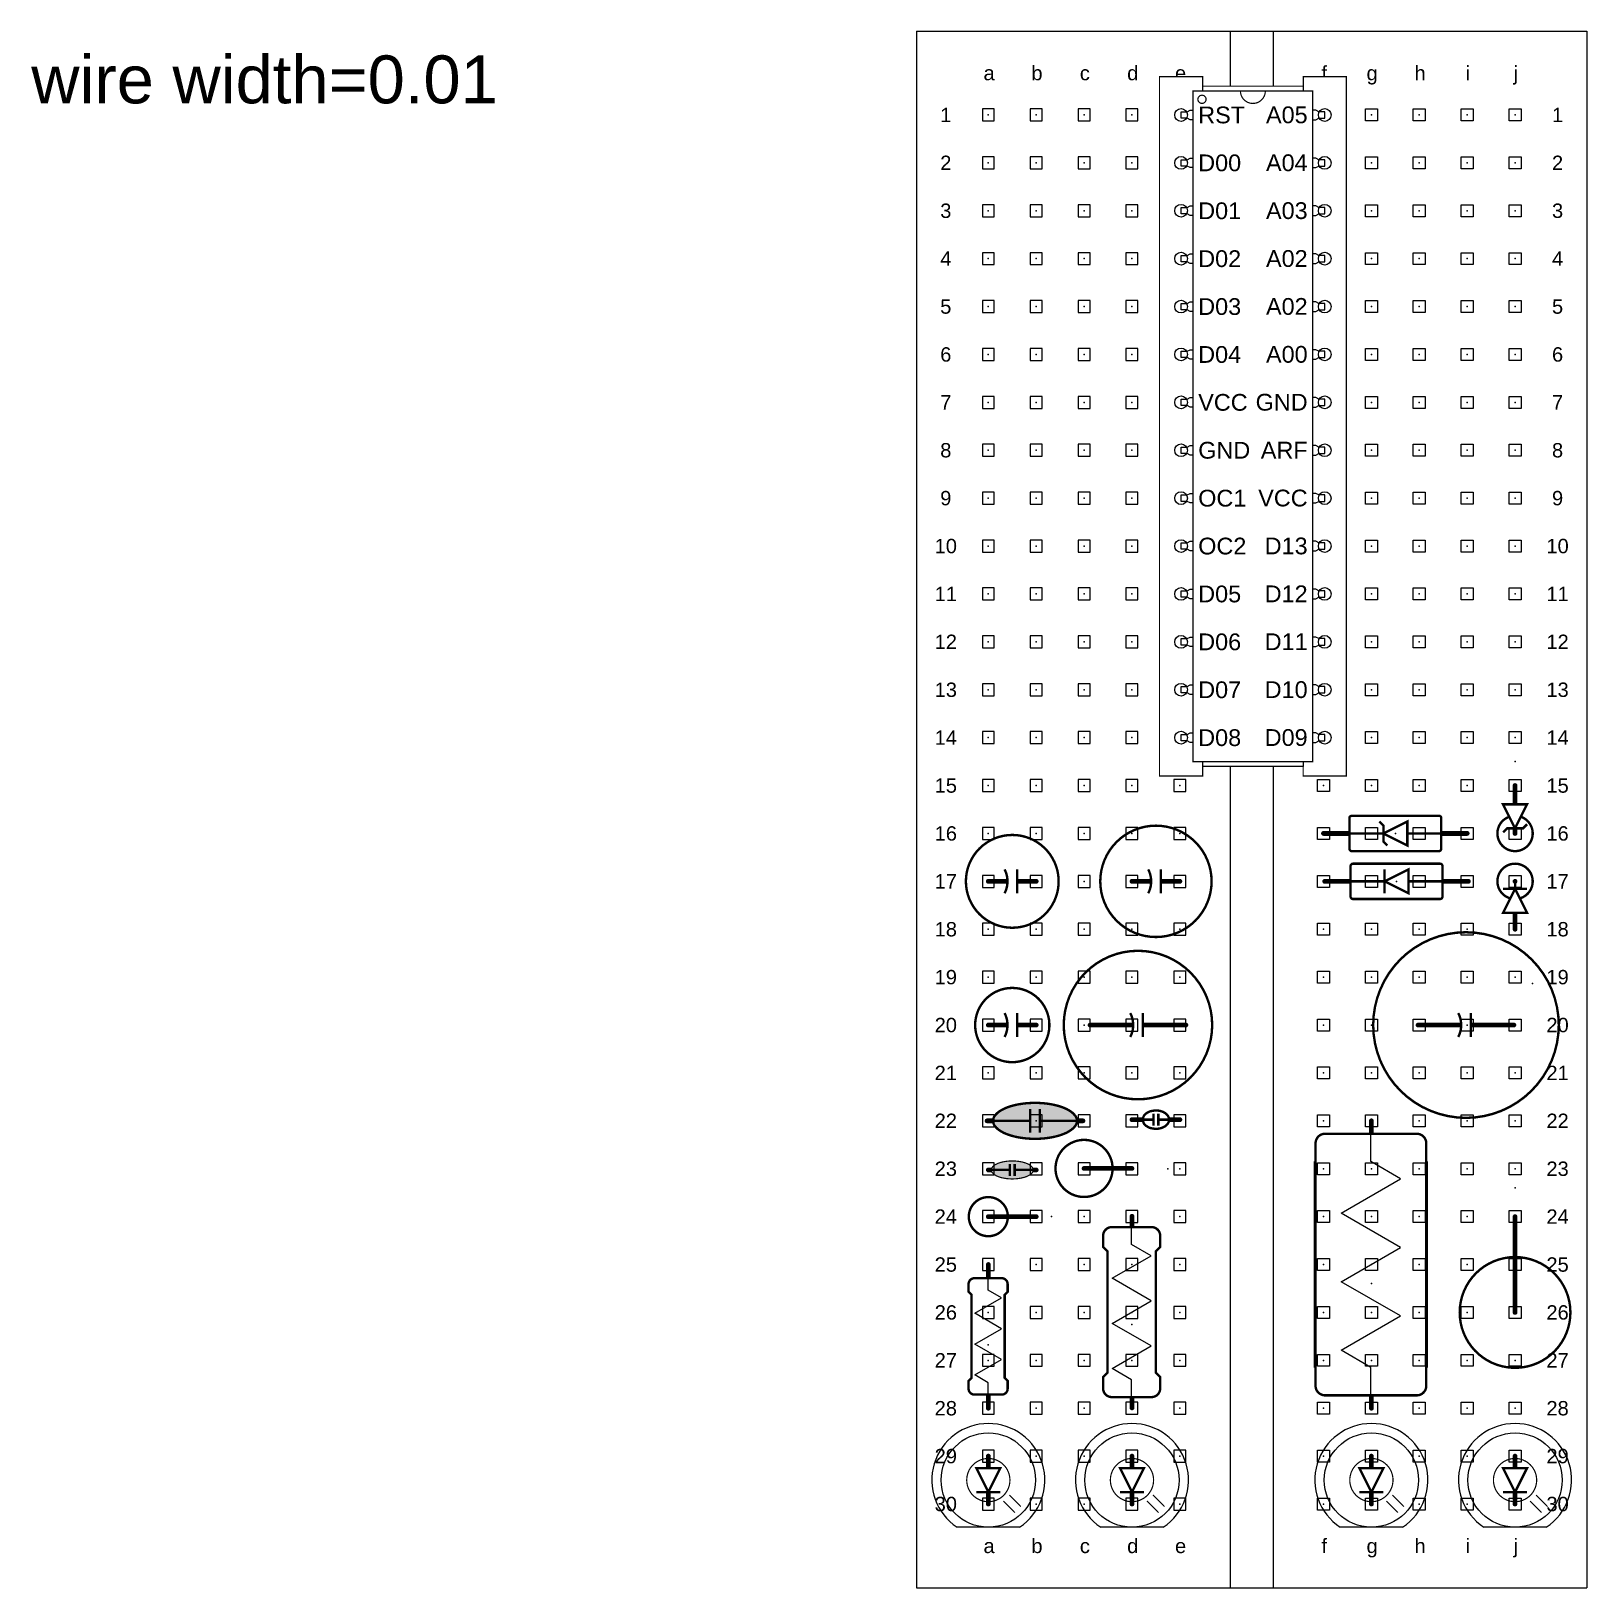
# Model space of a CAD drawing. Header units: inches. Extents: x -2 to 1.25, y -0.18 to 3.08.
import ezdxf
from ezdxf.enums import TextEntityAlignment as Align

# ---------------------------------------------------------------- set-up
doc = ezdxf.new("R2010")
doc.units = ezdxf.units.IN
doc.header["$MEASUREMENT"] = 0
for name, color, linetype in [('21', 251, 'Continuous'), ('23', 178, 'Continuous'), ('51', 251, 'Continuous'), ('breadboard', 7, 'Continuous'), ('tiepoints', 7, 'Continuous')]:
    doc.layers.add(name, color=color, linetype=linetype)
doc.styles.add('Arial', font='arial.ttf')
doc.styles.add('Pins', font='arial.ttf', dxfattribs={"height": 0.05})
doc.styles.get("Standard").update_dxf_attribs({"font": 'arial.ttf'})

msp = doc.modelspace()

# ---------------------------------------------------------------- texts
msp.add_text('wire width=0.01', height=0.1).set_placement((-1.998801502807087, 2.924217207311965))

# ---------------------------------------------------------------- blocks, each defined once
blk = doc.blocks.new('TiePoint')
at = {"color": 1}
blk.add_lwpolyline([(0.01250000000000018, -0.01250000000000018), (0.01250000000000018, 0.01250000000000018), (-0.01250000000000018, 0.01250000000000018), (-0.01250000000000018, -0.01250000000000018)], close=True, dxfattribs=at)
at = {"color": 7}
blk.add_point((0, 0), dxfattribs=at)
blk = doc.blocks.new('breadboard (300)')
at = {"layer": 'breadboard', "color": 0}
for p, q in [((-0.1499999999999996, 3.075000000000001), (-0.1499999999999996, -0.1750000000000003)), ((-0.1499999999999999, 3.075), (1.25, 3.075)), ((0.5050000000000003, 3.075000000000001), (0.5050000000000003, -0.1750000000000003)), ((0.5950000000000004, 3.075000000000001), (0.5950000000000004, -0.1750000000000003)), ((1.25, 3.075000000000001), (1.25, -0.1750000000000003)), ((-0.1499999999999992, -0.1750000000000003), (1.25, -0.1750000000000003))]:
    blk.add_line(p, q, dxfattribs=at)
at = {"layer": 'tiepoints', "color": 0}
for p in [(-7.10295143505465e-16, 2.9), (0.0999999999999993, 2.9), (0.1999999999999993, 2.9), (0.2999999999999993, 2.9), (0.3999999999999993, 2.9), (-6.858022075225179e-16, 2.8), (0.09999999999999933, 2.8), (0.1999999999999993, 2.8), (0.2999999999999994, 2.8), (0.3999999999999994, 2.8), (-6.613092715395707e-16, 2.700000000000001), (0.09999999999999934, 2.700000000000001), (0.1999999999999993, 2.700000000000001), (0.2999999999999994, 2.700000000000001), (0.3999999999999994, 2.700000000000001), (-6.368163355566236e-16, 2.6), (0.09999999999999937, 2.6), (0.1999999999999994, 2.6), (0.2999999999999994, 2.6), (0.3999999999999994, 2.6), (-6.123233995736765e-16, 2.5), (0.0999999999999994, 2.5), (0.1999999999999994, 2.5), (0.2999999999999994, 2.5), (0.3999999999999994, 2.5), (-5.878304635907294e-16, 2.4), (0.09999999999999942, 2.4), (0.1999999999999994, 2.4), (0.2999999999999994, 2.4), (0.3999999999999994, 2.4), (-5.633375276077825e-16, 2.3), (0.09999999999999944, 2.3), (0.1999999999999995, 2.3), (0.2999999999999995, 2.3), (0.3999999999999995, 2.3), (-5.388445916248356e-16, 2.2), (0.09999999999999946, 2.2), (0.1999999999999995, 2.2), (0.2999999999999995, 2.2), (0.3999999999999995, 2.2), (-5.143516556418885e-16, 2.1), (0.09999999999999949, 2.1), (0.1999999999999995, 2.1), (0.2999999999999995, 2.1), (0.3999999999999995, 2.1), (-4.898587196589414e-16, 2), (0.09999999999999952, 2), (0.1999999999999995, 2), (0.2999999999999995, 2), (0.3999999999999995, 2), (-4.653657836759943e-16, 1.9), (0.09999999999999953, 1.9), (0.1999999999999995, 1.9), (0.2999999999999996, 1.9), (0.3999999999999996, 1.9), (-4.408728476930472e-16, 1.8), (0.09999999999999956, 1.8), (0.1999999999999996, 1.8), (0.2999999999999996, 1.8), (0.3999999999999996, 1.8), (-4.163799117101001e-16, 1.7), (0.09999999999999959, 1.7), (0.1999999999999996, 1.7), (0.2999999999999996, 1.7), (0.3999999999999996, 1.7), (-3.91886975727153e-16, 1.6), (0.09999999999999962, 1.6), (0.1999999999999996, 1.6), (0.2999999999999997, 1.6), (0.3999999999999996, 1.6), (-3.67394039744206e-16, 1.5), (0.09999999999999964, 1.5), (0.1999999999999997, 1.5), (0.2999999999999997, 1.5), (0.3999999999999996, 1.5), (-3.429011037612589e-16, 1.4), (0.09999999999999966, 1.4), (0.1999999999999997, 1.4), (0.2999999999999997, 1.4), (0.3999999999999997, 1.4), (-3.184081677783118e-16, 1.3), (0.09999999999999969, 1.3), (0.1999999999999997, 1.3), (0.2999999999999997, 1.3), (0.3999999999999997, 1.3), (-2.939152317953647e-16, 1.2), (0.09999999999999971, 1.2), (0.1999999999999997, 1.2), (0.2999999999999998, 1.2), (0.3999999999999997, 1.2), (-2.694222958124178e-16, 1.1), (0.09999999999999974, 1.1), (0.1999999999999997, 1.1), (0.2999999999999998, 1.1), (0.3999999999999997, 1.1), (-2.449293598294707e-16, 1), (0.09999999999999976, 1), (0.1999999999999998, 1), (0.2999999999999998, 1), (0.3999999999999998, 1), (-2.204364238465236e-16, 0.8999999999999999), (0.09999999999999978, 0.8999999999999999), (0.1999999999999998, 0.8999999999999999), (0.2999999999999998, 0.8999999999999999), (0.3999999999999998, 0.8999999999999999), (-1.959434878635765e-16, 0.8000000000000003), (0.09999999999999981, 0.8000000000000003), (0.1999999999999998, 0.8000000000000003), (0.2999999999999998, 0.8000000000000003), (0.3999999999999998, 0.8000000000000003), (-1.714505518806295e-16, 0.7000000000000002), (0.09999999999999984, 0.7000000000000002), (0.1999999999999998, 0.7000000000000002), (0.2999999999999999, 0.7000000000000002), (0.3999999999999999, 0.7000000000000002), (-1.469576158976824e-16, 0.6000000000000001), (0.09999999999999985, 0.6000000000000001), (0.1999999999999999, 0.6000000000000001), (0.2999999999999999, 0.6000000000000001), (0.3999999999999999, 0.6000000000000001), (-1.224646799147353e-16, 0.5), (0.09999999999999988, 0.5), (0.1999999999999999, 0.5), (0.2999999999999999, 0.5), (0.3999999999999999, 0.5), (-9.797174393178824e-17, 0.3999999999999999), (0.09999999999999991, 0.3999999999999999), (0.1999999999999999, 0.3999999999999999), (0.2999999999999999, 0.3999999999999999), (0.3999999999999999, 0.3999999999999999), (-7.347880794884123e-17, 0.3), (0.09999999999999994, 0.3), (0.1999999999999999, 0.3), (0.3, 0.3), (0.4, 0.3), (-4.898587196589412e-17, 0.2), (0.09999999999999995, 0.2), (0.2, 0.2), (0.3, 0.2), (0.4, 0.2), (-2.449293598294711e-17, 0.1000000000000001), (0.09999999999999998, 0.1000000000000001), (0.2, 0.1000000000000001), (0.3, 0.1000000000000001), (0.4, 0.1000000000000001), (0, 0), (0.1, 0), (0.2, 0), (0.3, 0), (0.4, 0)]:
    blk.add_blockref('TiePoint', p, dxfattribs=at)
at = {"layer": 'tiepoints', "color": 0, "xscale": -1}
for p in [(0.7000000000000001, 2.9), (0.8, 2.9), (0.9000000000000001, 2.9), (1, 2.9), (1.1, 2.9), (0.7000000000000001, 2.8), (0.8, 2.8), (0.9000000000000001, 2.8), (1, 2.8), (1.1, 2.8), (0.7000000000000001, 2.700000000000001), (0.8, 2.700000000000001), (0.9000000000000001, 2.700000000000001), (1, 2.700000000000001), (1.1, 2.700000000000001), (0.7000000000000001, 2.6), (0.8, 2.6), (0.9000000000000001, 2.6), (1, 2.6), (1.1, 2.6), (0.7000000000000001, 2.5), (0.8, 2.5), (0.9000000000000001, 2.5), (1, 2.5), (1.1, 2.5), (0.7000000000000002, 2.4), (0.8000000000000002, 2.4), (0.9000000000000002, 2.4), (1, 2.4), (1.1, 2.4), (0.7000000000000002, 2.3), (0.8000000000000002, 2.3), (0.9000000000000002, 2.3), (1, 2.3), (1.1, 2.3), (0.7000000000000002, 2.2), (0.8000000000000002, 2.2), (0.9000000000000002, 2.2), (1, 2.2), (1.1, 2.2), (0.7000000000000002, 2.1), (0.8000000000000002, 2.1), (0.9000000000000002, 2.1), (1, 2.1), (1.1, 2.1), (0.7000000000000003, 2), (0.8000000000000003, 2), (0.9000000000000004, 2), (1, 2), (1.1, 2), (0.7000000000000003, 1.9), (0.8000000000000003, 1.9), (0.9000000000000004, 1.9), (1, 1.9), (1.1, 1.9), (0.7000000000000003, 1.8), (0.8000000000000003, 1.8), (0.9000000000000004, 1.8), (1, 1.8), (1.1, 1.8), (0.7000000000000003, 1.7), (0.8000000000000003, 1.7), (0.9000000000000004, 1.7), (1, 1.7), (1.1, 1.7), (0.7000000000000003, 1.6), (0.8000000000000003, 1.6), (0.9000000000000004, 1.6), (1, 1.6), (1.1, 1.6), (0.7000000000000004, 1.5), (0.8000000000000004, 1.5), (0.9000000000000005, 1.5), (1, 1.5), (1.1, 1.5), (0.7000000000000004, 1.4), (0.8000000000000004, 1.4), (0.9000000000000005, 1.4), (1, 1.4), (1.1, 1.4), (0.7000000000000004, 1.3), (0.8000000000000004, 1.3), (0.9000000000000005, 1.3), (1, 1.3), (1.100000000000001, 1.3), (0.7000000000000004, 1.2), (0.8000000000000004, 1.2), (0.9000000000000005, 1.2), (1, 1.2), (1.100000000000001, 1.2), (0.7000000000000005, 1.1), (0.8000000000000005, 1.1), (0.9000000000000006, 1.1), (1, 1.1), (1.100000000000001, 1.1), (0.7000000000000005, 1), (0.8000000000000005, 1), (0.9000000000000006, 1), (1, 1), (1.100000000000001, 1), (0.7000000000000005, 0.8999999999999999), (0.8000000000000005, 0.8999999999999999), (0.9000000000000006, 0.8999999999999999), (1, 0.8999999999999999), (1.100000000000001, 0.8999999999999999), (0.7000000000000005, 0.8000000000000003), (0.8000000000000005, 0.8000000000000003), (0.9000000000000006, 0.8000000000000003), (1, 0.8000000000000003), (1.100000000000001, 0.8000000000000003), (0.7000000000000005, 0.7000000000000002), (0.8000000000000005, 0.7000000000000002), (0.9000000000000006, 0.7000000000000002), (1, 0.7000000000000002), (1.100000000000001, 0.7000000000000002), (0.7000000000000006, 0.6000000000000001), (0.8000000000000006, 0.6000000000000001), (0.9000000000000007, 0.6000000000000001), (1, 0.6000000000000001), (1.100000000000001, 0.6000000000000001), (0.7000000000000006, 0.5), (0.8000000000000006, 0.5), (0.9000000000000007, 0.5), (1, 0.5), (1.100000000000001, 0.5), (0.7000000000000006, 0.3999999999999999), (0.8000000000000006, 0.3999999999999999), (0.9000000000000007, 0.3999999999999999), (1.000000000000001, 0.3999999999999999), (1.100000000000001, 0.3999999999999999), (0.7000000000000006, 0.3), (0.8000000000000006, 0.3), (0.9000000000000007, 0.3), (1.000000000000001, 0.3), (1.100000000000001, 0.3), (0.7000000000000007, 0.2), (0.8000000000000007, 0.2), (0.9000000000000008, 0.2), (1.000000000000001, 0.2), (1.100000000000001, 0.2), (0.7000000000000007, 0.1000000000000001), (0.8000000000000007, 0.1000000000000001), (0.9000000000000008, 0.1000000000000001), (1.000000000000001, 0.1000000000000001), (1.100000000000001, 0.1000000000000001), (0.7000000000000007, 0), (0.8000000000000007, 0), (0.9000000000000008, 0), (1.000000000000001, 0), (1.100000000000001, 0)]:
    blk.add_blockref('TiePoint', p, dxfattribs=at)
at = {"layer": 'breadboard', "color": 254, "style": 'Pins'}
for s, p in [('a', (0.001559999999999284, 2.98744)), ('b', (0.1015599999999993, 2.98744)), ('c', (0.2015599999999993, 2.98744)), ('d', (0.3015599999999993, 2.98744)), ('e', (0.4015599999999993, 2.98744)), ('f', (0.70156, 2.98744)), ('g', (0.80156, 2.98744)), ('h', (0.9015600000000001, 2.98744)), ('i', (1.00156, 2.98744)), ('j', (1.10156, 2.98744)), ('1', (-0.08880000000000095, 2.90005)), ('1', (1.188800000000002, 2.90005)), ('2', (-0.08880000000000092, 2.80005)), ('2', (1.188800000000002, 2.80005)), ('3', (-0.0888000000000009, 2.700050000000001)), ('3', (1.188800000000002, 2.700050000000001)), ('4', (-0.08880000000000088, 2.60005)), ('4', (1.188800000000002, 2.60005)), ('5', (-0.08880000000000085, 2.500049999999999)), ('5', (1.188800000000002, 2.500049999999999)), ('6', (-0.08880000000000082, 2.40005)), ('6', (1.188800000000002, 2.40005)), ('7', (-0.08880000000000081, 2.30005)), ('7', (1.188800000000002, 2.30005)), ('8', (-0.08880000000000078, 2.20005)), ('8', (1.188800000000002, 2.20005)), ('9', (-0.08880000000000075, 2.10005)), ('9', (1.188800000000001, 2.10005)), ('10', (-0.08880000000000073, 2.00005)), ('10', (1.188800000000001, 2.00005)), ('11', (-0.08880000000000071, 1.90005)), ('11', (1.188800000000001, 1.90005)), ('12', (-0.08880000000000068, 1.80005)), ('12', (1.188800000000001, 1.80005)), ('13', (-0.08880000000000066, 1.70005)), ('13', (1.188800000000001, 1.70005)), ('14', (-0.08880000000000063, 1.60005)), ('14', (1.188800000000001, 1.60005)), ('15', (-0.0888000000000006, 1.50005)), ('15', (1.188800000000001, 1.50005)), ('16', (-0.08880000000000059, 1.40005)), ('16', (1.188800000000001, 1.40005)), ('17', (-0.08880000000000056, 1.30005)), ('17', (1.188800000000001, 1.30005)), ('18', (-0.08880000000000053, 1.20005)), ('18', (1.188800000000001, 1.20005)), ('19', (-0.0888000000000005, 1.10005)), ('19', (1.188800000000001, 1.10005)), ('20', (-0.08880000000000049, 1.00005)), ('20', (1.188800000000001, 1.00005)), ('21', (-0.08880000000000046, 0.9000499999999998)), ('21', (1.188800000000001, 0.9000499999999998)), ('22', (-0.08880000000000043, 0.8000500000000001)), ('22', (1.188800000000001, 0.8000500000000001)), ('23', (-0.0888000000000004, 0.7000500000000001)), ('23', (1.188800000000001, 0.7000500000000001)), ('24', (-0.08880000000000039, 0.60005)), ('24', (1.188800000000001, 0.60005)), ('25', (-0.08880000000000036, 0.5000499999999999)), ('25', (1.188800000000001, 0.5000499999999999)), ('26', (-0.08880000000000034, 0.4000499999999998)), ('26', (1.188800000000001, 0.4000499999999998)), ('27', (-0.08880000000000031, 0.3000499999999999)), ('27', (1.188800000000001, 0.3000499999999999)), ('28', (-0.0888000000000003, 0.2000499999999998)), ('28', (1.188800000000001, 0.2000499999999998)), ('29', (-0.08880000000000027, 0.10005)), ('29', (1.188800000000001, 0.10005)), ('30', (-0.08880000000000024, 4.999999999988347e-05)), ('30', (1.188800000000001, 4.999999999988347e-05)), ('a', (0.001559999999999284, -0.08743999999999952)), ('b', (0.1015599999999993, -0.08743999999999952)), ('c', (0.2015599999999993, -0.08743999999999952)), ('d', (0.3015599999999993, -0.08743999999999952)), ('e', (0.4015599999999993, -0.08743999999999952)), ('f', (0.70156, -0.08743999999999952)), ('g', (0.80156, -0.08743999999999952)), ('h', (0.9015600000000001, -0.08743999999999952)), ('i', (1.00156, -0.08743999999999952)), ('j', (1.10156, -0.08743999999999952))]:
    blk.add_text(s, height=0.03, dxfattribs=at).set_placement(p, align=Align.MIDDLE_CENTER)
blk = doc.blocks.new('LED_Blue')
at = {"color": 5}
blk.add_line((-0.04842500000000007, -0.06528775899814605), (-0.04842500000000007, 0.06528775899814608), dxfattribs=at)
at = {"const_width": 0.0025}
for points in [[(0.004879891366390887, 0, -0.9999999999999999), (0.09512010863360898, 0)], [(0.004879891366390887, 0, 0.9999999999999999), (0.09512010863360898, 0)]]:
    blk.add_lwpolyline(points, format="xyb", dxfattribs=at)
at = {"const_width": 0.005}
for points in [[(-0.0025, 0, 1), (0.0025, 0, 1)], [(0.09749999999999998, 0, 1), (0.1025, 0, 1)]]:
    blk.add_lwpolyline(points, format="xyb", close=True, dxfattribs=at)
for points in [[(0.0062500000000002, -0.03125, 0.0025, 0.0025, 0), (-0.01249999999999984, -0.05000000000000004, 0.0075, 0, 0), (-0.01874999999999971, -0.05624999999999991, 0.0025, 0.0025, 0)], [(0.01874999999999993, -0.04375000000000007, 0.0025, 0.0025, 0), (-3.33066907387547e-16, -0.06250000000000011, 0.0075, 0, 0), (-0.006249999999999978, -0.06874999999999998, 0.0025, 0.0025, 0)]]:
    blk.add_lwpolyline(points, format="xyseb")
at = {"color": 5}
blk.add_circle((0.04999999999999993, 7.514007521793161e-18), 0.098425, dxfattribs=at)
blk.add_arc((0.04999999999999993, 7.514007521793161e-18), 0.11811, 213.5573097619207, 146.4426902380793, dxfattribs=at)
at = {"layer": '21'}
for points, const_width in [([(0, 0), (0.0249999999999998, 0)], 0.01), ([(0.0249999999999998, 0.02500000000000002), (0.0249999999999998, -0.02500000000000002)], 0.005), ([(0.07499999999999984, 0), (0.09999999999999998, 0)], 0.01)]:
    blk.add_lwpolyline(points, dxfattribs=dict(at, const_width=const_width))
at = {"layer": '21', "const_width": 0.005}
blk.add_lwpolyline([(0.0249999999999998, 0), (0.07499999999999984, 0.02500000000000002), (0.07499999999999984, -0.02500000000000002)], close=True, dxfattribs=at)
blk = doc.blocks.new('LED_Clear')
at = {"color": 7}
blk.add_line((-0.04842500000000007, -0.06528775899814605), (-0.04842500000000007, 0.06528775899814608), dxfattribs=at)
at = {"const_width": 0.0025}
for points in [[(0.004879891366390887, 0, -0.9999999999999999), (0.09512010863360898, 0)], [(0.004879891366390887, 0, 0.9999999999999999), (0.09512010863360898, 0)]]:
    blk.add_lwpolyline(points, format="xyb", dxfattribs=at)
at = {"const_width": 0.005}
for points in [[(-0.0025, 0, 1), (0.0025, 0, 1)], [(0.09749999999999998, 0, 1), (0.1025, 0, 1)]]:
    blk.add_lwpolyline(points, format="xyb", close=True, dxfattribs=at)
for points in [[(0.0062500000000002, -0.03125, 0.0025, 0.0025, 0), (-0.01249999999999984, -0.05000000000000004, 0.0075, 0, 0), (-0.01874999999999971, -0.05624999999999991, 0.0025, 0.0025, 0)], [(0.01874999999999993, -0.04375000000000007, 0.0025, 0.0025, 0), (-3.33066907387547e-16, -0.06250000000000011, 0.0075, 0, 0), (-0.006249999999999978, -0.06874999999999998, 0.0025, 0.0025, 0)]]:
    blk.add_lwpolyline(points, format="xyseb")
at = {"color": 7}
blk.add_circle((0.04999999999999993, 7.514007521793161e-18), 0.098425, dxfattribs=at)
blk.add_arc((0.04999999999999993, 7.514007521793161e-18), 0.11811, 213.5573097619207, 146.4426902380793, dxfattribs=at)
at = {"layer": '21'}
for points, const_width in [([(0, 0), (0.0249999999999998, 0)], 0.01), ([(0.0249999999999998, 0.02500000000000002), (0.0249999999999998, -0.02500000000000002)], 0.005), ([(0.07499999999999984, 0), (0.09999999999999998, 0)], 0.01)]:
    blk.add_lwpolyline(points, dxfattribs=dict(at, const_width=const_width))
at = {"layer": '21', "const_width": 0.005}
blk.add_lwpolyline([(0.0249999999999998, 0), (0.07499999999999984, 0.02500000000000002), (0.07499999999999984, -0.02500000000000002)], close=True, dxfattribs=at)
blk = doc.blocks.new('LED_Green')
at = {"color": 94}
blk.add_line((-0.04842500000000007, -0.06528775899814605), (-0.04842500000000007, 0.06528775899814608), dxfattribs=at)
at = {"const_width": 0.0025}
for points in [[(0.004879891366390887, 0, -0.9999999999999999), (0.09512010863360898, 0)], [(0.004879891366390887, 0, 0.9999999999999999), (0.09512010863360898, 0)]]:
    blk.add_lwpolyline(points, format="xyb", dxfattribs=at)
at = {"const_width": 0.005}
for points in [[(-0.0025, 0, 1), (0.0025, 0, 1)], [(0.09749999999999998, 0, 1), (0.1025, 0, 1)]]:
    blk.add_lwpolyline(points, format="xyb", close=True, dxfattribs=at)
for points in [[(0.0062500000000002, -0.03125, 0.0025, 0.0025, 0), (-0.01249999999999984, -0.05000000000000004, 0.0075, 0, 0), (-0.01874999999999971, -0.05624999999999991, 0.0025, 0.0025, 0)], [(0.01874999999999993, -0.04375000000000007, 0.0025, 0.0025, 0), (-3.33066907387547e-16, -0.06250000000000011, 0.0075, 0, 0), (-0.006249999999999978, -0.06874999999999998, 0.0025, 0.0025, 0)]]:
    blk.add_lwpolyline(points, format="xyseb")
at = {"color": 94}
blk.add_circle((0.04999999999999993, 7.514007521793161e-18), 0.098425, dxfattribs=at)
blk.add_arc((0.04999999999999993, 7.514007521793161e-18), 0.11811, 213.5573097619207, 146.4426902380793, dxfattribs=at)
at = {"layer": '21'}
for points, const_width in [([(0, 0), (0.0249999999999998, 0)], 0.01), ([(0.0249999999999998, 0.02500000000000002), (0.0249999999999998, -0.02500000000000002)], 0.005), ([(0.07499999999999984, 0), (0.09999999999999998, 0)], 0.01)]:
    blk.add_lwpolyline(points, dxfattribs=dict(at, const_width=const_width))
at = {"layer": '21', "const_width": 0.005}
blk.add_lwpolyline([(0.0249999999999998, 0), (0.07499999999999984, 0.02500000000000002), (0.07499999999999984, -0.02500000000000002)], close=True, dxfattribs=at)
blk = doc.blocks.new('LED_Red')
at = {"color": 1}
blk.add_line((-0.04842500000000007, -0.06528775899814605), (-0.04842500000000007, 0.06528775899814608), dxfattribs=at)
at = {"const_width": 0.0025}
for points in [[(0.004879891366390887, 0, -0.9999999999999999), (0.09512010863360898, 0)], [(0.004879891366390887, 0, 0.9999999999999999), (0.09512010863360898, 0)]]:
    blk.add_lwpolyline(points, format="xyb", dxfattribs=at)
at = {"const_width": 0.005}
for points in [[(-0.0025, 0, 1), (0.0025, 0, 1)], [(0.09749999999999998, 0, 1), (0.1025, 0, 1)]]:
    blk.add_lwpolyline(points, format="xyb", close=True, dxfattribs=at)
for points in [[(0.0062500000000002, -0.03125, 0.0025, 0.0025, 0), (-0.01249999999999984, -0.05000000000000004, 0.0075, 0, 0), (-0.01874999999999971, -0.05624999999999991, 0.0025, 0.0025, 0)], [(0.01874999999999993, -0.04375000000000007, 0.0025, 0.0025, 0), (-3.33066907387547e-16, -0.06250000000000011, 0.0075, 0, 0), (-0.006249999999999978, -0.06874999999999998, 0.0025, 0.0025, 0)]]:
    blk.add_lwpolyline(points, format="xyseb")
at = {"color": 1}
blk.add_circle((0.04999999999999993, 7.514007521793161e-18), 0.098425, dxfattribs=at)
blk.add_arc((0.04999999999999993, 7.514007521793161e-18), 0.11811, 213.5573097619207, 146.4426902380793, dxfattribs=at)
at = {"layer": '21'}
for points, const_width in [([(0, 0), (0.0249999999999998, 0)], 0.01), ([(0.0249999999999998, 0.02500000000000002), (0.0249999999999998, -0.02500000000000002)], 0.005), ([(0.07499999999999984, 0), (0.09999999999999998, 0)], 0.01)]:
    blk.add_lwpolyline(points, dxfattribs=dict(at, const_width=const_width))
at = {"layer": '21', "const_width": 0.005}
blk.add_lwpolyline([(0.0249999999999998, 0), (0.07499999999999984, 0.02500000000000002), (0.07499999999999984, -0.02500000000000002)], close=True, dxfattribs=at)
blk = doc.blocks.new('resistor_0.25W')
at = {"linetype": 'ByBlock', "const_width": 0.005}
for points in [[(-0.002499999999999947, 0, 1), (0.002499999999999947, 0, 1)], [(0.2974999999999999, 0, 1), (0.3024999999999998, 0, 1)]]:
    blk.add_lwpolyline(points, format="xyb", close=True, dxfattribs=at)
at = {"linetype": 'ByBlock'}
blk.add_lwpolyline([(0.02598399999999979, 0.000450003697971102), (0.05333930851312862, 0.000450003697971102), (0.06944942376094021, 0.02835354182297189), (0.1016696542565643, -0.02745353442702925), (0.1338898847521879, 0.02835354182297189), (0.1661101152478119, -0.02745353442702925), (0.1983303457434356, 0.02835354182297189), (0.2305505762390596, -0.02745353442702925), (0.2466606914868708, 0.000450003697971102), (0.274016, 0.000450003697971102)], dxfattribs=at)
at = {"layer": '21', "const_width": 0.005}
blk.add_lwpolyline([(0.02848427499999984, 0.000450003697971546), (0.02848427499999984, -0.02795542380202898, 0.414214), (0.04088584749999979, -0.04035699630202849), (0.05698820624999978, -0.04035699630202849), (0.06318899249999976, -0.03415621005202851), (0.2368110075000001, -0.03415621005202851), (0.24301179375, -0.04035699630202849), (0.2591141525, -0.04035699630202849, 0.4142140000000001), (0.271515725, -0.02795542380202898), (0.271515725, 0.000450003697971546), (0.271515725, 0.02885543119797207, 0.4142140000000001), (0.2591141525, 0.04125700369797158), (0.24301179375, 0.04125700369797158), (0.2368110075000001, 0.0350562174479716), (0.06318899249999976, 0.0350562174479716), (0.05698820624999978, 0.04125700369797158), (0.04088584749999979, 0.04125700369797158, 0.414214), (0.02848427499999984, 0.02885543119797207)], format="xyb", close=True, dxfattribs=at)
at = {"layer": '23'}
blk.add_point((0.1320998719468758, 0), dxfattribs=at)
at = {"layer": '51', "const_width": 0.01}
for points in [[(0, 0), (0.02598427499999989, 0)], [(0.2999999999999998, 0), (0.274016, 0)]]:
    blk.add_lwpolyline(points, dxfattribs=at)
blk = doc.blocks.new('resistor_0.5W')
at = {"linetype": 'ByBlock'}
blk.add_lwpolyline([(0.01963512209107359, 0.0006571480502100657), (0.05958254415304036, 0.0006571480502100657), (0.08310841932137883, 0.04140515913429685), (0.1301601696580571, -0.04009086303387607), (0.1772119199947347, 0.04140515913429685), (0.2242636703314129, -0.04009086303387607), (0.2713154206680905, 0.04140515913429685), (0.3183671710047687, -0.04009086303387607), (0.3418930461731066, 0.0006571480502100657), (0.381840468235074, 0.0006571480502100657)], dxfattribs=at)
at = {"linetype": 'ByBlock', "const_width": 0.005}
for points in [[(-0.001762204836926209, 0, 1), (0.003237795163073789, 0, 1)], [(0.3982377951630738, 0, 1), (0.4032377951630738, 0, 1)]]:
    blk.add_lwpolyline(points, format="xyb", close=True, dxfattribs=at)
at = {"layer": '21', "const_width": 0.005}
blk.add_lwpolyline([(0.02328631617824867, 0.0006571480502107143), (0.02328631617824867, -0.04082378062030755, 0.414214), (0.04139654332673111, -0.05893400776878934), (0.06491109154945485, -0.05893400776878934), (0.07396620512369606, -0.04987889419454813), (0.3275093852024515, -0.04987889419454813), (0.3365644987766928, -0.05893400776878934), (0.3600790469994165, -0.05893400776878934, 0.4142140000000001), (0.3781892741478989, -0.04082378062030755), (0.3781892741478989, 0.0006571480502107143), (0.3781892741478989, 0.04213807672072898, 0.4142140000000001), (0.3600790469994165, 0.06024830386921078), (0.3365644987766928, 0.06024830386921078), (0.3275093852024515, 0.05119319029496956), (0.07396620512369606, 0.05119319029496956), (0.06491109154945485, 0.06024830386921078), (0.04139654332673111, 0.06024830386921078, 0.414214), (0.02328631617824867, 0.04213807672072898)], format="xyb", close=True, dxfattribs=at)
at = {"layer": '23'}
blk.add_point((0.1745979338649197, 0), dxfattribs=at)
at = {"layer": '51', "const_width": 0.01}
for points in [[(0.00073779516307379, 0), (0.02328631617824867, 0)], [(0.4007377951630738, 0), (0.3781892741478989, 0)]]:
    blk.add_lwpolyline(points, dxfattribs=at)
blk = doc.blocks.new('resistor_2.0W')
at = {"linetype": 'ByBlock'}
for p, q in [((0.0851985494832433, 0.1191100078167786), (0.5148014505167567, 0.1191100078167786)), ((0.0851985494832433, -0.1171099921832214), (0.5148014505167567, -0.1171099921832214))]:
    blk.add_line(p, q, dxfattribs=at)
at = {"linetype": 'ByBlock', "const_width": 0.005}
for points in [[(0.02690900000000004, -0.09460999218322136, 0.414213562373095), (0.04690900000000004, -0.1146099921832214), (0.5530909999999998, -0.1146099921832214, 0.4142135623730953), (0.5730909999999998, -0.09460999218322136), (0.5730909999999999, 0.09661000781677859, 0.414213562373095), (0.5530909999999999, 0.1166100078167786), (0.04690900000000005, 0.1166100078167786, 0.414213562373095), (0.02690900000000004, 0.09661000781677859)], [(-0.0025, 0, 1), (0.0025, 0, 1)], [(0.5975, 0, 1), (0.6024999999999999, 0, 1)]]:
    blk.add_lwpolyline(points, format="xyb", close=True, dxfattribs=at)
at = {"linetype": 'ByBlock'}
blk.add_lwpolyline([(0.02440899938208807, 0.001000007816778615), (0.0851985494832433, 0.001000007816778615), (0.1209987912360355, 0.06300784545586574), (0.1925992747416219, -0.06100782982230753), (0.2641997582472073, 0.06300784545586574), (0.3358002417527937, -0.06100782982230753), (0.4074007252583791, 0.06300784545586574), (0.4790012087639656, -0.06100782982230753), (0.5148014505167567, 0.001000007816778615), (0.575591000617913, 0.001000007816778615)], dxfattribs=at)
at = {"layer": '23'}
blk.add_point((0.2602219536080088, 0), dxfattribs=at)
at = {"layer": '51', "const_width": 0.01}
for points in [[(0, 0), (0.02690900000000007, 0)], [(0.6, 0), (0.5730909999999999, 0)]]:
    blk.add_lwpolyline(points, dxfattribs=at)
blk = doc.blocks.new('resistor_0.25_end')
at = {"linetype": 'ByBlock', "const_width": 0.005}
for points in [[(1.798314451601289e-18, -0.04080700000000177, 0.9999999999999999), (1.179314683816293e-17, 0.04080700000000177, 0.9999999999999999)], [(-0.002499999999999933, 0, 1), (0.002499999999999961, 0, 1)], [(0.09750000000000007, 0, 1), (0.1025, 0, 1)]]:
    blk.add_lwpolyline(points, format="xyb", close=True, dxfattribs=at)
at = {"layer": '23'}
blk.add_point((0.1320998719468758, 0), dxfattribs=at)
at = {"layer": '51', "const_width": 0.01}
blk.add_lwpolyline([(0.1, 0), (1.387778780781446e-17, 0)], dxfattribs=at)
blk = doc.blocks.new('resistor_0.5W_end')
at = {"linetype": 'ByBlock', "const_width": 0.005}
for points in [[(-0.0001053211656348694, -0.05893400776878996, 0.9999999999999999), (-0.0001053211656348548, 0.06024830386921078, 0.9999999999999999)], [(-0.002605321165634861, 0.0006571480502104108, 1), (0.002394678834365144, 0.0006571480502104108, 1)], [(0.09739467883436514, 0.0006571480502104108, 1), (0.1023946788343651, 0.0006571480502104108, 1)]]:
    blk.add_lwpolyline(points, format="xyb", close=True, dxfattribs=at)
at = {"layer": '23'}
blk.add_point((0.1745979338649197, 0), dxfattribs=at)
at = {"layer": '51', "const_width": 0.01}
blk.add_lwpolyline([(0.09989467883436515, 0.0006571480502104108), (-0.0001053211656348307, 0.0006571480502104108)], dxfattribs=at)
blk = doc.blocks.new('resistor_2.0W_end')
at = {"linetype": 'ByBlock', "const_width": 0.005}
for points in [[(-2.123721246741373e-17, -0.1156099999999995, 0.9999999999999999), (7.079070822471244e-18, 0.1156099999999995, 0.9999999999999999)], [(-0.002499999999999947, -2.775557561562891e-17, 1), (0.002499999999999947, -2.775557561562891e-17, 1)], [(0.1975000000000001, -2.775557561562891e-17, 1), (0.2025, -2.775557561562891e-17, 1)]]:
    blk.add_lwpolyline(points, format="xyb", close=True, dxfattribs=at)
at = {"layer": '23'}
blk.add_point((0.2602219536080088, 0), dxfattribs=at)
at = {"layer": '51', "const_width": 0.01}
blk.add_lwpolyline([(0.2, -2.775557561562891e-17), (0, -2.775557561562891e-17)], dxfattribs=at)
blk = doc.blocks.new('Capacitor_Ceramic_Small')
at = {"linetype": 'ByBlock', "const_width": 0.005}
for points in [[(-0.002500000000000391, 0, 1), (0.002499999999999503, 0, 1)], [(0.02249999999999996, 0, 0.07598801786154277), (0.02297125207432993, -0.003082926714964351, 0.04449032868043652), (0.02499999999999947, -0.007986415111252754, 0.0783242211983543), (0.02718821417637285, -0.01094054384072773, 0.06111818416221378), (0.03091600976935593, -0.01380300617539731), (0.03091600976930486, -0.01380300617536401, 0.03593608297788271), (0.0363309246036172, -0.01670311767199761, 0.05750195446637954), (0.03999999999999959, -0.01785816708529264, 0.01490448143110255), (0.04683977176065834, -0.01896407667342848, 0.0326350832904763), (0.04999999999999982, -0.01917056521739058, 0.0326350832903699), (0.05490827718755353, -0.01884985958062435, 0.03094159068951358), (0.06000000000000005, -0.01785816708529264, 0.04143404618626263), (0.06447484446862584, -0.01629012880986203, 0.03750046782051963), (0.06908399023064371, -0.01380300617539731, 0.05182900671405976), (0.07215250955315167, -0.01135513595054549, 0.04609660689861461), (0.07500000000000018, -0.007986415111251866, 0.07671159910740347), (0.07685733002979456, -0.004204341005539458, 0.07598801786156072), (0.07749999999999968, 0, 0.07598801786156771), (0.076857330029795, 0.004204341005539458, 0.07671159910741039), (0.07500000000000062, 0.00798641511125231, 0.04609660689861495), (0.07215250955315256, 0.01135513595054594, 0.05182900671405945), (0.0690839902306446, 0.01380300617539776, 0.03750046782051918), (0.06447484446862672, 0.01629012880986247, 0.04143404618625936), (0.06000000000000094, 0.01785816708529353, 0.03094159068951611), (0.05490827718755398, 0.01884985958062568, 0.03263508329037754), (0.05000000000000071, 0.01917056521739191, 0.03263508329047959), (0.04683977176065968, 0.01896407667342981, 0.01490448143110264), (0.04000000000000048, 0.01785816708529397, 0.05750195446636924), (0.03633092460361809, 0.01670311767199895, 0.03593608297787722), (0.03091600976930575, 0.01380300617536578), (0.03091600976935682, 0.01380300617539909, 0.06111818416221837), (0.02718821417637329, 0.01094054384072995, 0.07832422119836337), (0.02499999999999991, 0.007986415111254974, 0.04449032868045361), (0.02297125207432993, 0.00308292671496524, 0.07598801786157927)], [(0.0974999999999997, 0, 1), (0.1024999999999996, 0, 1)]]:
    blk.add_lwpolyline(points, format="xyb", close=True, dxfattribs=at)
for points in [[(0.02249999999999996, 4.440892098500626e-16), (0.0449999999999946, -8.881784197001252e-16)], [(0.07794424739757488, 1.77635683940025e-15), (0.05544424739758025, -8.881784197001252e-16)]]:
    blk.add_lwpolyline(points, dxfattribs=at)
at = {"layer": '21', "const_width": 0.005}
for points in [[(0.04499999999999815, -0.01250000000000062), (0.04499999999999149, 0.01249999999999929)], [(0.05499999999999972, -0.01249999999999973), (0.05499999999999972, 0.01250000000000018)]]:
    blk.add_lwpolyline(points, dxfattribs=at)
at = {"layer": '51', "const_width": 0.01}
for points in [[(0.02249999999999996, 0), (-4.440892098500626e-16, 0)], [(0.09999999999999964, 0), (0.07749999999999968, 0)]]:
    blk.add_lwpolyline(points, dxfattribs=at)
blk = doc.blocks.new('Capacitor_Ceramic_Medium')
at = {"linetype": 'ByBlock'}
h = blk.add_hatch(color=256, dxfattribs=at)
h.set_gradient(color1=(204, 153, 0), color2=(204, 153, 0))
edge = h.paths.add_edge_path()
edge.add_arc((0.01508590605402468, 3.707971429900425e-17), 0.008835906054024147, 179.9999999999974, 201.8180385899302)
edge.add_arc((0.01589726564004941, 0.0003248170264237207), 0.009709868569518347, 201.8180385899265, 222.6195654429276)
edge.add_arc((0.03530072971656001, 0.01817944930769805), 0.03607807503237737, 222.6195654429278, 227.7217175041398)
edge.add_arc((0.01919233811901346, 0.0004630723684194357), 0.01213334091995693, 227.7217175041453, 236.5254875461952)
edge.add_arc((0.04223792070198168, 0.03531482447539884), 0.05391543638577519, 236.5254875461904, 240.9992406993115)
edge.add_arc((0.0288977087757528, 0.01124919723913729), 0.02639970145989336, 240.9992406993154, 247.3942944288367)
edge.add_arc((0.05134710245634665, 0.06516526791831868), 0.08480276605507339, 247.3942944288374, 250.0798491128972)
edge.add_arc((0.03555157707658841, 0.02157851313506107), 0.0384421813460944, 250.0798491128894, 254.0690229675877)
edge.add_arc((0.05304010023345895, 0.08284671022937291), 0.1021574889055486, 254.0690229675927, 256.0409881599076)
edge.add_arc((0.04545983196165286, 0.05235099289837446), 0.07073378379929623, 256.0409881599066, 258.4108903826905)
edge.add_arc((0.04376459847582723, 0.04408448260719378), 0.06229524073987771, 258.4108903826933, 260.6629222010046)
edge.add_arc((0.05912224024775892, 0.1374889582961257), 0.1569538549253773, 260.6629222010009, 262.0816500754882)
edge.add_arc((0.04780030635183129, 0.05608768107025709), 0.07476897723400103, 262.0816500754908, 266.4220830692503)
edge.add_arc((0.05000000000000209, 0.09126717170803293), 0.1100171717080328, 266.4220830692482, 269.9999999999991)
edge.add_arc((0.04999999999999844, 0.09126717170803293), 0.1100171717080328, 270.0000000000009, 273.5779169307518)
edge.add_arc((0.05219969364816925, 0.05608768107025709), 0.07476897723400103, 273.5779169307497, 277.9183499245092)
edge.add_arc((0.04087775975224162, 0.1374889582961257), 0.1569538549253773, 277.9183499245118, 279.337077798999)
edge.add_arc((0.05623540152417331, 0.04408448260719378), 0.06229524073987772, 279.3370777989954, 281.5891096173067)
edge.add_arc((0.05454016803834767, 0.05235099289837446), 0.07073378379929625, 281.5891096173095, 283.9590118400933)
edge.add_arc((0.04695989976654158, 0.08284671022937291), 0.1021574889055486, 283.9590118400923, 285.9309770324073)
edge.add_arc((0.06444842292341212, 0.02157851313506107), 0.0384421813460944, 285.9309770324123, 289.9201508871106)
edge.add_arc((0.04865289754365389, 0.06516526791831868), 0.08480276605507339, 289.9201508871028, 292.6057055711626)
edge.add_arc((0.07110229122424774, 0.01124919723913729), 0.02639970145989336, 292.6057055711634, 299.0007593006847)
edge.add_arc((0.05776207929801885, 0.03531482447539884), 0.05391543638577521, 299.0007593006885, 303.4745124538096)
edge.add_arc((0.08080766188098708, 0.0004630723684194357), 0.01213334091995693, 303.4745124538048, 312.2782824958547)
edge.add_arc((0.06469927028344052, 0.01817944930769805), 0.03607807503237737, 312.2782824958602, 317.3804345570722)
edge.add_arc((0.08410273435995112, 0.0003248170264237207), 0.009709868569518349, 317.3804345570724, 338.1819614100735)
edge.add_arc((0.08491409394597585, 3.729655473350135e-17), 0.008835906054024147, 338.1819614100698, 360.0000000000026)
edge.add_arc((0.08491409394597381, 4.568827954853916e-16), 0.008835906054026193, 359.9999999999999, 381.8180385899276)
edge.add_arc((0.08410273435995243, -0.0003248170264239748), 0.009709868569517556, 21.81803858993564, 42.61956544293391)
edge.add_arc((0.06469927028344044, -0.01817944930769814), 0.03607807503237751, 42.61956544292782, 47.7217175041398)
edge.add_arc((0.08080766188098681, -0.0004630723684197636), 0.01213334091995734, 47.72171750414546, 56.52548754619507)
edge.add_arc((0.05776207929802644, -0.03531482447539593), 0.05391543638576857, 56.52548754619541, 60.99924069931682)
edge.add_arc((0.07110229122424376, -0.01124919723913751), 0.0263997014598951, 60.99924069930753, 67.39429442882889)
edge.add_arc((0.04865289754365389, -0.06516526791831868), 0.08480276605507339, 67.3942944288375, 70.0798491128972)
edge.add_arc((0.06444842292341212, -0.02157851313506107), 0.0384421813460944, 70.07984911288939, 74.06902296758767)
edge.add_arc((0.04695989976654158, -0.08284671022937291), 0.1021574889055486, 74.06902296759273, 76.0409881599077)
edge.add_arc((0.05454016803834767, -0.05235099289837446), 0.07073378379929623, 76.0409881599067, 78.41089038269052)
edge.add_arc((0.05623540152417331, -0.04408448260719378), 0.06229524073987771, 78.4108903826933, 80.66292220100456)
edge.add_arc((0.04087775975224162, -0.1374889582961257), 0.1569538549253773, 80.66292220100094, 82.08165007548816)
edge.add_arc((0.05219969364816925, -0.05608768107025709), 0.07476897723400103, 82.08165007549074, 86.42208306925032)
edge.add_arc((0.04999999999999844, -0.09126717170803293), 0.1100171717080328, 86.42208306924819, 89.99999999999906)
edge.add_arc((0.05000000000000209, -0.09126717170803293), 0.1100171717080328, 90.00000000000097, 93.57791693075184)
edge.add_arc((0.04780030635183129, -0.05608768107025709), 0.07476897723400103, 93.57791693074971, 97.91834992450926)
edge.add_arc((0.05912224024775892, -0.1374889582961257), 0.1569538549253773, 97.91834992451184, 99.33707779899908)
edge.add_arc((0.04376459847582723, -0.04408448260719378), 0.06229524073987772, 99.33707779899544, 101.5891096173067)
edge.add_arc((0.04545983196165286, -0.05235099289837446), 0.07073378379929625, 101.5891096173095, 103.9590118400933)
edge.add_arc((0.05304010023345895, -0.08284671022937291), 0.1021574889055486, 103.9590118400923, 105.9309770324073)
edge.add_arc((0.03555157707658841, -0.02157851313506107), 0.0384421813460944, 105.9309770324124, 109.9201508871106)
edge.add_arc((0.05134710245634665, -0.06516526791831868), 0.08480276605507339, 109.9201508871028, 112.6057055711625)
edge.add_arc((0.02889770877575677, -0.01124919723913751), 0.0263997014598951, 112.6057055711711, 119.0007593006925)
edge.add_arc((0.04223792070197409, -0.03531482447539593), 0.05391543638576858, 119.0007593006832, 123.4745124538046)
edge.add_arc((0.01919233811901371, -0.0004630723684197636), 0.01213334091995734, 123.4745124538049, 132.2782824958545)
edge.add_arc((0.0353007297165601, -0.01817944930769814), 0.0360780750323775, 132.2782824958602, 137.3804345570722)
edge.add_arc((0.0158972656400481, -0.0003248170264239748), 0.009709868569517553, 137.3804345570661, 158.1819614100644)
edge.add_arc((0.01508590605402673, 4.570996359198887e-16), 0.008835906054026193, 158.1819614100724, 180.0000000000001)
for points, const_width in [([(-0.002499999999999947, 0, 1), (0.002499999999999947, 0, 1)], 0.005), ([(0.006250000000000533, 4.440892098500626e-16, 0.09548779162418883), (0.006882926005057133, -0.003283954036185754, 0.09101384659996174), (0.008752104430785224, -0.006249999999999645, 0.02226601665570742), (0.0110298500325916, -0.008514218432202014, 0.0384325991816595), (0.01250000000000062, -0.00965772663070652, 0.0195229103907084), (0.01609857354593913, -0.01184033230436876, 0.02791093019423914), (0.01875000000000071, -0.01312226647919568, 0.01171847923022673), (0.0224539327108495, -0.01456360936368872, 0.01740781260450907), (0.02499999999999991, -0.01538722137465509, 0.008604533679876377), (0.02839688361530923, -0.01629391925318702, 0.01034101777208953), (0.03125, -0.01694077317947329, 0.009826658801926362), (0.03365766843453333, -0.01738540419910928, 0.006190447224111048), (0.03750000000000009, -0.01796840339062289, 0.01894097628026837), (0.04313428453835311, -0.01853556059783656, 0.01561287612372306), (0.05000000000000027, -0.01874999999999982, 0.01561287612372306), (0.05686571546164743, -0.01853556059783656, 0.01894097628026837), (0.06250000000000044, -0.01796840339062289, 0.006190447224111048), (0.0663423315654672, -0.01738540419910928, 0.009826658801926362), (0.06875000000000053, -0.01694077317947329, 0.01034101777208953), (0.0716031163846913, -0.01629391925318702, 0.008604533679876377), (0.07500000000000062, -0.01538722137465509, 0.01740781260450907), (0.07754606728915103, -0.01456360936368872, 0.01171847923022673), (0.08124999999999982, -0.01312226647919568, 0.02791093019423914), (0.0839014264540614, -0.01184033230436876, 0.0195229103907084), (0.08749999999999991, -0.00965772663070652, 0.0384325991816595), (0.08897014996740893, -0.008514218432202014, 0.02226601665570742), (0.09124789556921531, -0.006249999999999645, 0.09101384659996174), (0.0931170739949434, -0.003283954036185754, 0.09548779162418883), (0.09375, 4.440892098500626e-16, 0.09548779162416632), (0.0931170739949434, 0.003283954036186643, 0.09101384659994947), (0.09124789556921531, 0.006249999999999645, 0.02226601665570734), (0.08897014996740893, 0.008514218432202014, 0.03843259918165819), (0.08749999999999991, 0.00965772663070652, 0.01952291039070973), (0.0839014264540614, 0.01184033230436832, 0.02791093019423914), (0.08124999999999982, 0.01312226647919568, 0.01171847923022673), (0.07754606728915103, 0.01456360936368872, 0.01740781260450907), (0.07500000000000062, 0.01538722137465509, 0.008604533679876377), (0.0716031163846913, 0.01629391925318702, 0.01034101777208953), (0.06875000000000053, 0.01694077317947329, 0.009826658801926362), (0.0663423315654672, 0.01738540419910928, 0.006190447224111048), (0.06250000000000044, 0.01796840339062289, 0.01894097628026837), (0.05686571546164743, 0.01853556059783656, 0.01561287612372306), (0.05000000000000027, 0.01874999999999982, 0.01561287612372306), (0.04313428453835311, 0.01853556059783656, 0.01894097628026837), (0.03750000000000009, 0.01796840339062289, 0.006190447224111048), (0.03365766843453333, 0.01738540419910928, 0.009826658801926362), (0.03125, 0.01694077317947329, 0.01034101777208953), (0.02839688361530923, 0.01629391925318702, 0.008604533679876377), (0.02499999999999991, 0.01538722137465509, 0.01740781260450907), (0.0224539327108495, 0.01456360936368872, 0.01171847923022673), (0.01875000000000071, 0.01312226647919568, 0.02791093019423914), (0.01609857354593913, 0.01184033230436832, 0.01952291039070973), (0.01250000000000062, 0.00965772663070652, 0.03843259918165819), (0.0110298500325916, 0.008514218432202014, 0.02226601665570734), (0.008752104430785224, 0.006249999999999645, 0.09101384659994947), (0.006882926005057133, 0.003283954036186643, 0.09548779162416632)], 0.0025), ([(0.09750000000000014, 0, 1), (0.1025, 0, 1)], 0.005)]:
    blk.add_lwpolyline(points, format="xyb", close=True, dxfattribs=dict(at, const_width=const_width))
for points in [[(0.006250000000000533, 8.881784197001252e-16, 0.005, 0.005, 0), (0.04500000000000037, 4.440892098500626e-16, 0.005, 0.005, 0)], [(0.05500000000000016, 4.440892098500626e-16, 0.005, 0.005, 0), (0.09375, 0, 0.005, 0.005, 0)]]:
    blk.add_lwpolyline(points, format="xyseb", dxfattribs=at)
at = {"layer": '21', "const_width": 0.005}
for points in [[(0.04500000000000037, -0.01249999999999973), (0.04500000000000037, 0.01250000000000018)], [(0.05500000000000016, -0.01249999999999973), (0.05500000000000016, 0.01250000000000018)]]:
    blk.add_lwpolyline(points, dxfattribs=at)
at = {"layer": '51', "const_width": 0.01}
for points in [[(0.006250000000000533, 0), (0, 0)], [(0.1000000000000001, 0), (0.09375, 0)]]:
    blk.add_lwpolyline(points, dxfattribs=at)
blk = doc.blocks.new('Capacitor_Ceramic_Large')
at = {"linetype": 'ByBlock'}
h = blk.add_hatch(color=256, dxfattribs=at)
h.set_gradient(color1=(204, 153, 0), color2=(204, 153, 0))
edge = h.paths.add_edge_path()
edge.add_arc((0.03017181210804936, 7.41594285980085e-17), 0.01767181210804829, 179.9999999999974, 201.8180385899302)
edge.add_arc((0.03179453128009883, 0.0006496340528474413), 0.01941973713903669, 201.8180385899265, 222.6195654429276)
edge.add_arc((0.07060145943312002, 0.0363588986153961), 0.07215615006475475, 222.6195654429278, 227.7217175041398)
edge.add_arc((0.03838467623802692, 0.0009261447368388714), 0.02426668183991386, 227.7217175041453, 236.5254875461952)
edge.add_arc((0.08447584140396336, 0.07062964895079768), 0.1078308727715504, 236.5254875461904, 240.9992406993115)
edge.add_arc((0.05779541755150559, 0.02249839447827457), 0.05279940291978672, 240.9992406993154, 247.3942944288367)
edge.add_arc((0.1026942049126933, 0.1303305358366374), 0.1696055321101468, 247.3942944288374, 250.0798491128972)
edge.add_arc((0.07110315415317682, 0.04315702627012213), 0.0768843626921888, 250.0798491128894, 254.0690229675877)
edge.add_arc((0.1060802004669179, 0.1656934204587458), 0.2043149778110972, 254.0690229675927, 256.0409881599076)
edge.add_arc((0.09091966392330572, 0.1047019857967489), 0.1414675675985925, 256.0409881599066, 258.4108903826905)
edge.add_arc((0.08752919695165445, 0.08816896521438755), 0.1245904814797554, 258.4108903826933, 260.6629222010046)
edge.add_arc((0.1182444804955178, 0.2749779165922514), 0.3139077098507546, 260.6629222010009, 262.0816500754882)
edge.add_arc((0.09560061270366257, 0.1121753621405142), 0.1495379544680021, 262.0816500754908, 266.4220830692503)
edge.add_arc((0.1000000000000042, 0.1825343434160659), 0.2200343434160655, 266.4220830692482, 269.9999999999991)
edge.add_arc((0.09999999999999688, 0.1825343434160659), 0.2200343434160655, 270.0000000000009, 273.5779169307518)
edge.add_arc((0.1043993872963385, 0.1121753621405142), 0.1495379544680021, 273.5779169307497, 277.9183499245092)
edge.add_arc((0.08175551950448323, 0.2749779165922514), 0.3139077098507545, 277.9183499245118, 279.337077798999)
edge.add_arc((0.1124708030483466, 0.08816896521438755), 0.1245904814797554, 279.3370777989954, 281.5891096173067)
edge.add_arc((0.1090803360766953, 0.1047019857967489), 0.1414675675985925, 281.5891096173095, 283.9590118400933)
edge.add_arc((0.09391979953308316, 0.1656934204587458), 0.2043149778110972, 283.9590118400923, 285.9309770324073)
edge.add_arc((0.1288968458468242, 0.04315702627012213), 0.07688436269218879, 285.9309770324123, 289.9201508871106)
edge.add_arc((0.09730579508730777, 0.1303305358366374), 0.1696055321101468, 289.9201508871028, 292.6057055711626)
edge.add_arc((0.1422045824484955, 0.02249839447827457), 0.05279940291978672, 292.6057055711634, 299.0007593006847)
edge.add_arc((0.1155241585960377, 0.07062964895079768), 0.1078308727715504, 299.0007593006885, 303.4745124538096)
edge.add_arc((0.1616153237619742, 0.0009261447368388714), 0.02426668183991386, 303.4745124538048, 312.2782824958547)
edge.add_arc((0.129398540566881, 0.0363588986153961), 0.07215615006475475, 312.2782824958602, 317.3804345570722)
edge.add_arc((0.1682054687199022, 0.0006496340528474413), 0.0194197371390367, 317.3804345570724, 338.1819614100735)
edge.add_arc((0.1698281878919517, 7.45931094670027e-17), 0.01767181210804829, 338.1819614100698, 360.0000000000026)
edge.add_arc((0.1698281878919476, 9.137655909707831e-16), 0.01767181210805239, 359.9999999999999, 381.8180385899276)
edge.add_arc((0.1682054687199049, -0.0006496340528479496), 0.01941973713903511, 21.81803858993564, 42.61956544293391)
edge.add_arc((0.1293985405668809, -0.03635889861539628), 0.07215615006475502, 42.61956544292782, 47.7217175041398)
edge.add_arc((0.1616153237619736, -0.0009261447368395272), 0.02426668183991468, 47.72171750414546, 56.52548754619507)
edge.add_arc((0.1155241585960529, -0.07062964895079185), 0.1078308727715371, 56.52548754619541, 60.99924069931682)
edge.add_arc((0.1422045824484875, -0.02249839447827501), 0.0527994029197902, 60.99924069930753, 67.39429442882889)
edge.add_arc((0.09730579508730777, -0.1303305358366374), 0.1696055321101468, 67.3942944288375, 70.0798491128972)
edge.add_arc((0.1288968458468242, -0.04315702627012213), 0.0768843626921888, 70.07984911288939, 74.06902296758767)
edge.add_arc((0.09391979953308316, -0.1656934204587458), 0.2043149778110972, 74.06902296759273, 76.0409881599077)
edge.add_arc((0.1090803360766953, -0.1047019857967489), 0.1414675675985925, 76.0409881599067, 78.41089038269052)
edge.add_arc((0.1124708030483466, -0.08816896521438755), 0.1245904814797554, 78.4108903826933, 80.66292220100456)
edge.add_arc((0.08175551950448323, -0.2749779165922514), 0.3139077098507546, 80.66292220100094, 82.08165007548816)
edge.add_arc((0.1043993872963385, -0.1121753621405142), 0.1495379544680021, 82.08165007549074, 86.42208306925032)
edge.add_arc((0.09999999999999688, -0.1825343434160659), 0.2200343434160655, 86.42208306924819, 89.99999999999906)
edge.add_arc((0.1000000000000042, -0.1825343434160659), 0.2200343434160655, 90.00000000000097, 93.57791693075184)
edge.add_arc((0.09560061270366257, -0.1121753621405142), 0.1495379544680021, 93.57791693074971, 97.91834992450926)
edge.add_arc((0.1182444804955178, -0.2749779165922514), 0.3139077098507545, 97.91834992451184, 99.33707779899908)
edge.add_arc((0.08752919695165445, -0.08816896521438755), 0.1245904814797554, 99.33707779899544, 101.5891096173067)
edge.add_arc((0.09091966392330572, -0.1047019857967489), 0.1414675675985925, 101.5891096173095, 103.9590118400933)
edge.add_arc((0.1060802004669179, -0.1656934204587458), 0.2043149778110972, 103.9590118400923, 105.9309770324073)
edge.add_arc((0.07110315415317682, -0.04315702627012213), 0.07688436269218879, 105.9309770324124, 109.9201508871106)
edge.add_arc((0.1026942049126933, -0.1303305358366374), 0.1696055321101468, 109.9201508871028, 112.6057055711625)
edge.add_arc((0.05779541755151354, -0.02249839447827501), 0.05279940291979019, 112.6057055711711, 119.0007593006925)
edge.add_arc((0.08447584140394818, -0.07062964895079185), 0.1078308727715372, 119.0007593006832, 123.4745124538046)
edge.add_arc((0.03838467623802742, -0.0009261447368395272), 0.02426668183991468, 123.4745124538049, 132.2782824958545)
edge.add_arc((0.0706014594331202, -0.03635889861539628), 0.07215615006475501, 132.2782824958602, 137.3804345570722)
edge.add_arc((0.0317945312800962, -0.0006496340528479496), 0.01941973713903511, 137.3804345570661, 158.1819614100644)
edge.add_arc((0.03017181210805345, 9.141992718397773e-16), 0.01767181210805239, 158.1819614100724, 180.0000000000001)
at = {"linetype": 'ByBlock', "const_width": 0.005}
for points in [[(0.01250000000000107, 8.881784197001252e-16, 0.09548779162418883), (0.01376585201011427, -0.006567908072371509, 0.09101384659996174), (0.01750420886157045, -0.01249999999999929, 0.02226601665570742), (0.02205970006518321, -0.01702843686440403, 0.0384325991816595), (0.02500000000000124, -0.01931545326141304, 0.0195229103907084), (0.03219714709187826, -0.02368066460873752, 0.02791093019423914), (0.03750000000000142, -0.02624453295839135, 0.01171847923022673), (0.044907865421699, -0.02912721872737745, 0.01740781260450907), (0.04999999999999982, -0.03077444274931018, 0.008604533679876377), (0.05679376723061846, -0.03258783850637403, 0.01034101777208953), (0.0625, -0.03388154635894658, 0.009826658801926362), (0.06731533686906666, -0.03477080839821856, 0.006190447224111048), (0.07500000000000018, -0.03593680678124578, 0.01894097628026837), (0.08626856907670621, -0.03707112119567313, 0.01561287612372306), (0.1000000000000005, -0.03749999999999964, 0.01561287612372306), (0.1137314309232949, -0.03707112119567313, 0.01894097628026837), (0.1250000000000009, -0.03593680678124578, 0.006190447224111048), (0.1326846631309344, -0.03477080839821856, 0.009826658801926362), (0.1375000000000011, -0.03388154635894658, 0.01034101777208953), (0.1432062327693826, -0.03258783850637403, 0.008604533679876377), (0.1500000000000012, -0.03077444274931018, 0.01740781260450907), (0.1550921345783021, -0.02912721872737745, 0.01171847923022673), (0.1624999999999996, -0.02624453295839135, 0.02791093019423914), (0.1678028529081228, -0.02368066460873752, 0.0195229103907084), (0.1749999999999998, -0.01931545326141304, 0.0384325991816595), (0.1779402999348179, -0.01702843686440403, 0.02226601665570742), (0.1824957911384306, -0.01249999999999929, 0.09101384659996174), (0.1862341479898868, -0.006567908072371509, 0.09548779162418883), (0.1875, 8.881784197001252e-16, 0.09548779162416632), (0.1862341479898868, 0.006567908072373285, 0.09101384659994947), (0.1824957911384306, 0.01249999999999929, 0.02226601665570734), (0.1779402999348179, 0.01702843686440403, 0.03843259918165819), (0.1749999999999998, 0.01931545326141304, 0.01952291039070973), (0.1678028529081228, 0.02368066460873663, 0.02791093019423914), (0.1624999999999996, 0.02624453295839135, 0.01171847923022673), (0.1550921345783021, 0.02912721872737745, 0.01740781260450907), (0.1500000000000012, 0.03077444274931018, 0.008604533679876377), (0.1432062327693826, 0.03258783850637403, 0.01034101777208953), (0.1375000000000011, 0.03388154635894658, 0.009826658801926362), (0.1326846631309344, 0.03477080839821856, 0.006190447224111048), (0.1250000000000009, 0.03593680678124578, 0.01894097628026837), (0.1137314309232949, 0.03707112119567313, 0.01561287612372306), (0.1000000000000005, 0.03749999999999964, 0.01561287612372306), (0.08626856907670621, 0.03707112119567313, 0.01894097628026837), (0.07500000000000018, 0.03593680678124578, 0.006190447224111048), (0.06731533686906666, 0.03477080839821856, 0.009826658801926362), (0.0625, 0.03388154635894658, 0.01034101777208953), (0.05679376723061846, 0.03258783850637403, 0.008604533679876377), (0.04999999999999982, 0.03077444274931018, 0.01740781260450907), (0.044907865421699, 0.02912721872737745, 0.01171847923022673), (0.03750000000000142, 0.02624453295839135, 0.02791093019423914), (0.03219714709187826, 0.02368066460873663, 0.01952291039070973), (0.02500000000000124, 0.01931545326141304, 0.03843259918165819), (0.02205970006518321, 0.01702843686440403, 0.02226601665570734), (0.01750420886157045, 0.01249999999999929, 0.09101384659994947), (0.01376585201011427, 0.006567908072373285, 0.09548779162416632)], [(-0.002499999999999947, 0, 1), (0.002499999999999947, 0, 1)], [(0.1975000000000002, 0, 1), (0.2025000000000001, 0, 1)]]:
    blk.add_lwpolyline(points, format="xyb", close=True, dxfattribs=at)
at = {"linetype": 'ByBlock'}
for points in [[(0.01250000000000107, 2.664535259100376e-15, 0.005, 0.005, 0), (0.09000000000000075, 8.881784197001252e-16, 0.005, 0.005, 0)], [(0.1100000000000003, 4.440892098500626e-16, 0.005, 0.005, 0), (0.1875, -1.332267629550188e-15, 0.005, 0.005, 0)]]:
    blk.add_lwpolyline(points, format="xyseb", dxfattribs=at)
at = {"layer": '21', "const_width": 0.005}
for points in [[(0.09000000000000075, -0.02499999999999947), (0.09000000000000075, 0.02500000000000036)], [(0.1100000000000003, -0.02499999999999947), (0.1100000000000003, 0.02500000000000036)]]:
    blk.add_lwpolyline(points, dxfattribs=at)
at = {"layer": '51', "const_width": 0.01}
for points in [[(0.01250000000000107, 0), (0, 0)], [(0.2000000000000002, 0), (0.1875, 0)]]:
    blk.add_lwpolyline(points, dxfattribs=at)
blk = doc.blocks.new('Capacitor_Can_10mm')
at = {"linetype": 'ByBlock', "const_width": 0.005}
for points in [[(0.1000000000000001, -0.1937499999999996, 0.9999999999999999), (0.1000000000000001, 0.1937500000000005, 0.9999999999999999)], [(-0.002499999999999503, 4.440892098500626e-16, 1), (0.002500000000000391, 4.440892098500626e-16, 1)], [(0.1975000000000002, 8.881784197001252e-16, 1), (0.2025000000000001, 8.881784197001252e-16, 1)]]:
    blk.add_lwpolyline(points, format="xyb", close=True, dxfattribs=at)
blk.add_lwpolyline([(0.08391206477929636, -0.02499999999999991, 0.2435174088281294), (0.08391206477929636, 0.02500000000000036, 0.07093774251100253)], format="xyb", dxfattribs=at)
at = {"layer": '21', "const_width": 0.005}
blk.add_lwpolyline([(0.1099999999999999, -0.02499999999999991), (0.1099999999999999, 0.02500000000000036)], dxfattribs=at)
at = {"layer": '51', "const_width": 0.01}
for points in [[(0.08999999999999941, 0), (0, 0)], [(0.2000000000000002, 0), (0.1099999999999999, 0)]]:
    blk.add_lwpolyline(points, dxfattribs=at)
blk = doc.blocks.new('Capacitor_Can_8mm')
at = {"linetype": 'ByBlock', "const_width": 0.005}
for points in [[(0.1000000000000001, -0.1549999999999996, 0.9999999999999999), (0.1000000000000001, 0.1550000000000002, 0.9999999999999999)], [(-0.002499999999999503, 4.440892098500626e-16, 1), (0.002500000000000391, 4.440892098500626e-16, 1)], [(0.1975000000000002, 8.881784197001252e-16, 1), (0.2025000000000001, 8.881784197001252e-16, 1)]]:
    blk.add_lwpolyline(points, format="xyb", close=True, dxfattribs=at)
blk.add_lwpolyline([(0.08391206477929636, -0.02499999999999991, 0.2435174088281294), (0.08391206477929636, 0.02500000000000036, 0.07093774251100253)], format="xyb", dxfattribs=at)
at = {"layer": '21', "const_width": 0.005}
blk.add_lwpolyline([(0.1099999999999999, -0.02499999999999991), (0.1099999999999999, 0.02500000000000036)], dxfattribs=at)
at = {"layer": '51', "const_width": 0.01}
for points in [[(0.08999999999999941, 0), (0, 0)], [(0.2000000000000002, 0), (0.1099999999999999, 0)]]:
    blk.add_lwpolyline(points, dxfattribs=at)
blk = doc.blocks.new('Capacitor_Can_6mm')
at = {"linetype": 'ByBlock', "const_width": 0.005}
for points in [[(0.05000000000000027, -0.1162499999999995, 0.9999999999999999), (0.05000000000000027, 0.1162500000000004, 0.9999999999999999)], [(-0.002499999999999503, 0, 1), (0.002500000000000391, 0, 1)], [(0.09750000000000014, 4.440892098500626e-16, 1), (0.1025, 4.440892098500626e-16, 1)]]:
    blk.add_lwpolyline(points, format="xyb", close=True, dxfattribs=at)
blk.add_lwpolyline([(0.03391206477929654, -0.02499999999999991, 0.2435174088281294), (0.03391206477929654, 0.02500000000000036, 0.07093774251100253)], format="xyb", dxfattribs=at)
at = {"layer": '21', "const_width": 0.005}
blk.add_lwpolyline([(0.06000000000000005, -0.02499999999999991), (0.06000000000000005, 0.02500000000000036)], dxfattribs=at)
at = {"layer": '51', "const_width": 0.01}
for points in [[(0.03999999999999959, 0), (0, 0)], [(0.1000000000000001, 0), (0.06000000000000005, 0)]]:
    blk.add_lwpolyline(points, dxfattribs=at)
blk = doc.blocks.new('Capacitor_Can_5mm')
at = {"linetype": 'ByBlock', "const_width": 0.005}
for points in [[(0.04999999999999982, -0.09687499999999938, 0.9999999999999999), (0.04999999999999982, 0.09687500000000071, 0.9999999999999999)], [(-0.002499999999999947, 0, 1), (0.002499999999999947, 0, 1)], [(0.0974999999999997, 4.440892098500626e-16, 1), (0.1024999999999996, 4.440892098500626e-16, 1)]]:
    blk.add_lwpolyline(points, format="xyb", close=True, dxfattribs=at)
blk.add_lwpolyline([(0.03391206477929609, -0.02499999999999991, 0.2435174088281294), (0.03391206477929609, 0.02500000000000036, 0.07093774251100253)], format="xyb", dxfattribs=at)
at = {"layer": '21', "const_width": 0.005}
blk.add_lwpolyline([(0.05999999999999961, -0.02499999999999991), (0.05999999999999961, 0.02500000000000036)], dxfattribs=at)
at = {"layer": '51', "const_width": 0.01}
for points in [[(0.03999999999999915, 0), (-4.440892098500626e-16, 0)], [(0.09999999999999964, 0), (0.05999999999999961, 0)]]:
    blk.add_lwpolyline(points, dxfattribs=at)
blk = doc.blocks.new('Capacitor_Can_4mm')
at = {"linetype": 'ByBlock', "const_width": 0.005}
for points in [[(0.05000000000000027, -0.07749999999999946, 0.9999999999999999), (0.05000000000000027, 0.07750000000000057, 0.9999999999999999)], [(-0.002499999999999503, 0, 1), (0.002500000000000391, 0, 1)], [(0.09750000000000014, 4.440892098500626e-16, 1), (0.1025, 4.440892098500626e-16, 1)]]:
    blk.add_lwpolyline(points, format="xyb", close=True, dxfattribs=at)
blk.add_lwpolyline([(0.03391206477929654, -0.02499999999999991, 0.2435174088281294), (0.03391206477929654, 0.02500000000000036, 0.07093774251100253)], format="xyb", dxfattribs=at)
at = {"layer": '21', "const_width": 0.005}
blk.add_lwpolyline([(0.06000000000000005, -0.02499999999999991), (0.06000000000000005, 0.02500000000000036)], dxfattribs=at)
at = {"layer": '51', "const_width": 0.01}
for points in [[(0.03999999999999959, 0), (0, 0)], [(0.1000000000000001, 0), (0.06000000000000005, 0)]]:
    blk.add_lwpolyline(points, dxfattribs=at)
blk = doc.blocks.new('Diode_Plane_DO-41')
at = {"linetype": 'ByBlock', "const_width": 0.005}
for points in [[(0.05407499999999926, -0.03187000000000013, 0.4142135623730945), (0.05907499999999926, -0.03687000000000014), (0.2409249999999996, -0.03687000000000034, 0.4142135623730953), (0.2459249999999996, -0.03187000000000035), (0.2459249999999997, 0.03186999999999989, 0.4142135623730953), (0.2409249999999997, 0.03686999999999989), (0.05907499999999926, 0.03686999999999967, 0.4142135623730945), (0.05407499999999926, 0.03186999999999968)], [(-0.002499999999999947, 0, 1), (0.002499999999999947, 0, 1)], [(0.297499999999999, 0, 1), (0.3024999999999989, 0, 1)]]:
    blk.add_lwpolyline(points, format="xyb", close=True, dxfattribs=at)
at = {"linetype": 'ByBlock'}
for points in [[(0.05157499999999926, -2.220446049250313e-16, 0.005, 0.005, 0), (0.1249999999999991, -2.220446049250313e-16, 0.005, 0.005, 0)], [(0.1749999999999994, 0, 0.005, 0.005, 0), (0.2484249999999997, 0, 0.005, 0.005, 0)]]:
    blk.add_lwpolyline(points, format="xyseb", dxfattribs=at)
at = {"layer": '21'}
for points, const_width in [([(0, 0), (0.05157499999999926, 0)], 0.01), ([(0.1249999999999991, 0.02499999999999991), (0.1249999999999991, -0.02500000000000013)], 0.005), ([(0.2484249999999997, 0), (0.2999999999999989, 0)], 0.01)]:
    blk.add_lwpolyline(points, dxfattribs=dict(at, const_width=const_width))
at = {"layer": '21', "const_width": 0.005}
blk.add_lwpolyline([(0.1249999999999991, -2.220446049250313e-16), (0.1749999999999994, 0.02499999999999991), (0.1749999999999994, -0.02500000000000013)], close=True, dxfattribs=at)
at = {"layer": '23'}
blk.add_point((0.1499999999999995, 0), dxfattribs=at)
blk = doc.blocks.new('Diode_Zener_DO-41')
at = {"linetype": 'ByBlock', "const_width": 0.005}
for points in [[(0.05407499999999921, -0.03187000000000006, 0.4142135623730945), (0.0590749999999991, -0.03687000000000018), (0.2409249999999998, -0.0368700000000004, 0.4142135623730953), (0.2459249999999997, -0.03187000000000029), (0.2459249999999997, 0.03186999999999984, 0.4142135623730953), (0.2409249999999998, 0.03686999999999996), (0.0590749999999991, 0.03686999999999974, 0.4142135623730945), (0.05407499999999921, 0.03186999999999962)], [(-0.002499999999999947, 0, 1), (0.002499999999999947, 0, 1)], [(0.297499999999999, 0, 1), (0.3024999999999989, 0, 1)]]:
    blk.add_lwpolyline(points, format="xyb", close=True, dxfattribs=at)
at = {"linetype": 'ByBlock'}
for points in [[(0.05157499999999926, -2.220446049250313e-16, 0.005, 0.005, 0), (0.1249999999999991, -2.220446049250313e-16, 0.005, 0.005, 0)], [(0.1749999999999994, 0, 0.005, 0.005, 0), (0.2484249999999997, 0, 0.005, 0.005, 0)]]:
    blk.add_lwpolyline(points, format="xyseb", dxfattribs=at)
at = {"layer": '21'}
for points, const_width in [([(0, 0), (0.05157499999999926, 0)], 0.01), ([(0.1166666667499991, 0.02499999974999989), (0.1249999999999991, 0.0166666664999997), (0.1249999999999991, -0.01666666650000015), (0.1333333332499995, -0.02499999975000033)], 0.005), ([(0.2484249999999997, 0), (0.2999999999999989, 0)], 0.01)]:
    blk.add_lwpolyline(points, dxfattribs=dict(at, const_width=const_width))
at = {"layer": '21', "const_width": 0.005}
blk.add_lwpolyline([(0.1249999999999991, -2.220446049250313e-16), (0.1749999999999994, 0.02499999999999991), (0.1749999999999994, -0.02500000000000013)], close=True, dxfattribs=at)
at = {"layer": '23'}
blk.add_point((0.1499999999999995, 0), dxfattribs=at)
blk = doc.blocks.new('Diode_Plane_DO-41_End')
at = {"linetype": 'ByBlock'}
blk.add_lwpolyline([(0.03549194176198448, 0.009985938612063431, 0.005, 0.005, 0.3359817352045437), (6.140088437689424e-18, 0.03686999999999997, 0.005, 0.005, 0.9999999999999999), (-1.5170633934602e-17, -0.03686999999999997, 0.005, 0.005000000000000001, 0.3359817352045428), (0.03549194176198446, -0.00998593861206356, 0.005000000000000001, 0.005, 0.2360679774997888)], format="xyseb", dxfattribs=at)
at = {"linetype": 'ByBlock', "const_width": 0.005}
for points in [[(-0.002499999999999947, 0, 1), (0.002499999999999947, 0, 1)], [(0.09750000000000006, -1.387778780781446e-17, 1), (0.1025, -1.387778780781446e-17, 1)]]:
    blk.add_lwpolyline(points, format="xyb", close=True, dxfattribs=at)
blk.add_lwpolyline([(-2.557897479046284e-17, 4.163336342344337e-17), (0.0155200645378574, 3.816391647148976e-17)], dxfattribs=at)
at = {"layer": '21', "const_width": 0.005}
blk.add_lwpolyline([(0.0155200645378574, -1.110223024625157e-16), (0.06552006453785766, 0.02500000000000002), (0.06552006453785766, -0.02500000000000002)], close=True, dxfattribs=at)
at = {"layer": '21'}
for points, const_width in [([(0.0155200645378574, 0.02500000000000002), (0.0155200645378574, -0.02500000000000002)], 0.005), ([(0.06552006453785766, 0), (0.1, 0)], 0.01)]:
    blk.add_lwpolyline(points, dxfattribs=dict(at, const_width=const_width))
at = {"layer": '23'}
blk.add_point((0.2129837690501593, 0.03637795981856956), dxfattribs=at)
blk = doc.blocks.new('Diode_Zener_DO-41_end')
at = {"linetype": 'ByBlock'}
blk.add_lwpolyline([(0.03484535141652024, 0.01204982923776157, 0.005, 0.005, 0.3197377601315558), (6.140088437689435e-18, 0.03687000000000004, 0.005, 0.005, 0.9999999999999999), (-1.517063393460203e-17, -0.03687000000000004, 0.005, 0.004999999999999999, 0.3197377601315536), (0.03484535141652014, -0.01204982923776186, 0.004999999999999999, 0.005, 0.1680230104120487)], format="xyseb", dxfattribs=at)
at = {"linetype": 'ByBlock', "const_width": 0.005}
for points in [[(-0.002499999999999947, 0, 1), (0.002499999999999947, 0, 1)], [(0.09750000000000006, 0, 1), (0.1025, 0, 1)]]:
    blk.add_lwpolyline(points, format="xyb", close=True, dxfattribs=at)
at = {"layer": '21'}
for points, const_width in [([(0, 0), (0.01074569294099711, 0)], 0.01), ([(0.002412359690996707, 0.02499999974999989), (0.01074569294099667, 0.0166666664999997), (0.01074569294099667, -0.01666666650000015), (0.01907902619099708, -0.02499999975000033)], 0.005), ([(0.06074569294099694, 0), (0.1, 0)], 0.01)]:
    blk.add_lwpolyline(points, dxfattribs=dict(at, const_width=const_width))
at = {"layer": '21', "const_width": 0.005}
blk.add_lwpolyline([(0.01074569294099667, -2.220446049250313e-16), (0.06074569294099694, 0.02499999999999991), (0.06074569294099694, -0.02500000000000013)], close=True, dxfattribs=at)
at = {"layer": '23'}
blk.add_point((0.1499999999999995, 0), dxfattribs=at)
blk = doc.blocks.new('Dip_Socket_28_pin(300)')
at = {"linetype": 'ByBlock'}
blk.add_wipeout([(1.3800000000000012, 0.3450000000000003), (-0.07999999999999985, 0.3450000000000003), (-0.07999999999999985, 0.25500000000000045), (-0.05999999999999994, 0.25500000000000045), (-0.05999999999999994, 0.04500000000000015), (-0.07999999999999985, 0.04500000000000015), (-0.07999999999999985, -0.04499999999999993), (1.3800000000000012, -0.04499999999999993), (1.3800000000000008, 0.04500000000000015), (1.3600000000000012, 0.04500000000000015), (1.3600000000000012, 0.25500000000000045), (1.3800000000000008, 0.25500000000000045)], dxfattribs=at)
for p, q in [((-0.07999999999999985, 0.2550000000000003), (1.360000000000001, 0.2550000000000003)), ((-0.07999999999999985, 0.04499999999999993), (1.360000000000001, 0.04499999999999993))]:
    blk.add_line(p, q, dxfattribs=at)
for centre in [(0, 0.3000000000000003), (0.1000000000000001, 0.3000000000000003), (0.2000000000000002, 0.3000000000000003), (0.3000000000000003, 0.3000000000000003), (0.4000000000000004, 0.3000000000000003), (0.5000000000000004, 0.3000000000000003), (0.6000000000000005, 0.3000000000000003), (0.7000000000000006, 0.3000000000000003), (0.8000000000000007, 0.3000000000000003), (0.9000000000000008, 0.3000000000000003), (1.000000000000001, 0.3000000000000003), (1.100000000000001, 0.3000000000000003), (1.200000000000001, 0.3000000000000003), (1.300000000000001, 0.3000000000000003), (0, 0), (0.1000000000000001, 0), (0.2000000000000002, 0), (0.3000000000000003, 0), (0.4000000000000004, 0), (0.5000000000000004, 0), (0.6000000000000005, 0), (0.7000000000000006, 0), (0.8000000000000007, 0), (0.9000000000000008, 0), (1.000000000000001, 0), (1.100000000000001, 0), (1.200000000000001, 0), (1.300000000000001, 0)]:
    blk.add_circle(centre, 0.01331723407554227, dxfattribs=at)
at = {"layer": '21', "const_width": 0.0025}
blk.add_lwpolyline([(1.380000000000001, 0.3450000000000002), (-0.07999999999999985, 0.3450000000000002), (-0.07999999999999985, 0.2550000000000003), (-0.05999999999999983, 0.2550000000000003), (-0.05999999999999983, 0.04499999999999993), (-0.07999999999999985, 0.04499999999999993), (-0.07999999999999985, -0.04499999999999993), (1.380000000000001, -0.04499999999999993), (1.380000000000001, 0.04499999999999993), (1.360000000000001, 0.04499999999999993), (1.360000000000001, 0.2550000000000003), (1.380000000000001, 0.2550000000000003)], close=True, dxfattribs=at)
blk = doc.blocks.new('Dip_Chip_28_ATMEGA328')
at = {"linetype": 'ByBlock'}
blk.add_wipeout([(-0.04999999999999982, 0.27500000000000024), (-0.04999999999999993, 0.025000000000000355), (1.350000000000001, 0.025000000000000022), (1.350000000000001, 0.2749999999999999)], dxfattribs=at)
for points in [[(0.009987925556656741, 0.2750000000000001), (0.009987925556656766, 0.2812500000000002), (0.006658617037771215, 0.2875000000000002), (0.006658617037771211, 0.3000000000000003), (-0.006658617037771064, 0.3000000000000003), (-0.006658617037771075, 0.2875000000000002), (-0.009987925556656618, 0.2812500000000002), (-0.009987925556656606, 0.2750000000000001)], [(0.1099879255566568, 0.2750000000000001), (0.1099879255566569, 0.2812500000000002), (0.1066586170377713, 0.2875000000000002), (0.1066586170377713, 0.3000000000000003), (0.09334138296222902, 0.3000000000000003), (0.09334138296222902, 0.2875000000000002), (0.09001207444334347, 0.2812500000000002), (0.09001207444334348, 0.2750000000000001)], [(0.2099879255566569, 0.2750000000000001), (0.209987925556657, 0.2812500000000001), (0.2066586170377714, 0.2875000000000001), (0.2066586170377714, 0.3000000000000002), (0.1933413829622291, 0.3000000000000002), (0.1933413829622291, 0.2875000000000001), (0.1900120744433436, 0.2812500000000001), (0.1900120744433436, 0.2750000000000001)], [(0.309987925556657, 0.2750000000000001), (0.309987925556657, 0.2812500000000001), (0.3066586170377715, 0.2875000000000001), (0.3066586170377715, 0.3000000000000002), (0.2933413829622292, 0.3000000000000002), (0.2933413829622292, 0.2875000000000001), (0.2900120744433436, 0.2812500000000001), (0.2900120744433436, 0.2750000000000001)], [(0.4099879255566571, 0.2750000000000001), (0.4099879255566571, 0.2812500000000001), (0.4066586170377716, 0.2875000000000001), (0.4066586170377716, 0.3000000000000002), (0.3933413829622293, 0.3000000000000002), (0.3933413829622293, 0.2875000000000001), (0.3900120744433437, 0.2812500000000001), (0.3900120744433437, 0.2750000000000001)], [(0.5099879255566571, 0.275), (0.5099879255566572, 0.28125), (0.5066586170377716, 0.2875), (0.5066586170377716, 0.3000000000000001), (0.4933413829622293, 0.3000000000000001), (0.4933413829622293, 0.2875), (0.4900120744433438, 0.28125), (0.4900120744433438, 0.275)], [(0.6099879255566572, 0.275), (0.6099879255566573, 0.28125), (0.6066586170377717, 0.2875), (0.6066586170377717, 0.3000000000000001), (0.5933413829622294, 0.3000000000000001), (0.5933413829622294, 0.2875), (0.5900120744433439, 0.28125), (0.5900120744433439, 0.275)], [(0.7099879255566572, 0.275), (0.7099879255566574, 0.28125), (0.7066586170377718, 0.2875), (0.7066586170377718, 0.3000000000000001), (0.6933413829622295, 0.3000000000000001), (0.6933413829622295, 0.2875), (0.690012074443344, 0.28125), (0.690012074443344, 0.275)], [(0.8099879255566573, 0.2749999999999999), (0.8099879255566574, 0.2812499999999999), (0.8066586170377719, 0.2875), (0.8066586170377719, 0.3), (0.7933413829622296, 0.3), (0.7933413829622296, 0.2875), (0.7900120744433441, 0.2812499999999999), (0.7900120744433441, 0.2749999999999999)], [(0.9099879255566574, 0.2749999999999999), (0.9099879255566574, 0.2812499999999999), (0.906658617037772, 0.2875), (0.906658617037772, 0.3), (0.8933413829622296, 0.3), (0.8933413829622296, 0.2875), (0.8900120744433442, 0.2812499999999999), (0.8900120744433442, 0.2749999999999999)], [(1.009987925556657, 0.2749999999999999), (1.009987925556658, 0.2812499999999999), (1.006658617037772, 0.2875), (1.006658617037772, 0.3), (0.9933413829622297, 0.3), (0.9933413829622297, 0.2875), (0.9900120744433443, 0.2812499999999999), (0.9900120744433443, 0.2749999999999999)], [(1.109987925556657, 0.2749999999999999), (1.109987925556658, 0.2812499999999999), (1.106658617037772, 0.2874999999999999), (1.106658617037772, 0.3), (1.09334138296223, 0.3), (1.09334138296223, 0.2874999999999999), (1.090012074443344, 0.2812499999999999), (1.090012074443344, 0.2749999999999999)], [(1.209987925556657, 0.2749999999999999), (1.209987925556658, 0.2812499999999999), (1.206658617037772, 0.2874999999999999), (1.206658617037772, 0.3), (1.19334138296223, 0.3), (1.19334138296223, 0.2874999999999999), (1.190012074443344, 0.2812499999999999), (1.190012074443344, 0.2749999999999999)], [(1.309987925556658, 0.2749999999999999), (1.309987925556658, 0.2812499999999999), (1.306658617037772, 0.2874999999999999), (1.306658617037772, 0.3), (1.29334138296223, 0.3), (1.29334138296223, 0.2874999999999999), (1.290012074443344, 0.2812499999999999), (1.290012074443344, 0.2749999999999999)], [(0.00998792555665668, 0.02500000000000024), (0.009987925556656702, 0.01875000000000021), (0.006658617037771149, 0.01250000000000018), (0.006658617037771137, 1.093914116541048e-16), (-0.006658617037771137, 1.126531932709265e-16), (-0.006658617037771142, 0.01250000000000018), (-0.009987925556656682, 0.01875000000000021), (-0.009987925556656667, 0.02500000000000025)], [(0.1099879255566568, 0.02500000000000022), (0.1099879255566568, 0.01875000000000018), (0.1066586170377712, 0.01250000000000015), (0.1066586170377712, 8.489847567115768e-17), (0.09334138296222895, 8.816025728797946e-17), (0.09334138296222895, 0.01250000000000016), (0.0900120744433434, 0.01875000000000019), (0.09001207444334342, 0.02500000000000022)], [(0.2099879255566569, 0.02500000000000019), (0.2099879255566569, 0.01875000000000016), (0.2066586170377713, 0.01250000000000013), (0.2066586170377713, 6.04055396882106e-17), (0.1933413829622291, 6.366732130503239e-17), (0.193341382962229, 0.01250000000000013), (0.1900120744433435, 0.01875000000000017), (0.1900120744433435, 0.0250000000000002)], [(0.3099879255566569, 0.02500000000000017), (0.3099879255566569, 0.01875000000000014), (0.3066586170377714, 0.0125000000000001), (0.3066586170377714, 3.59126037052635e-17), (0.2933413829622291, 3.91743853220853e-17), (0.2933413829622291, 0.01250000000000011), (0.2900120744433436, 0.01875000000000014), (0.2900120744433436, 0.02500000000000017)], [(0.409987925556657, 0.02500000000000014), (0.4099879255566571, 0.01875000000000011), (0.4066586170377715, 0.01250000000000008), (0.4066586170377715, 1.141966772231643e-17), (0.3933413829622292, 1.468144933913822e-17), (0.3933413829622292, 0.01250000000000008), (0.3900120744433437, 0.01875000000000011), (0.3900120744433437, 0.02500000000000015)], [(0.5099879255566571, 0.02500000000000012), (0.5099879255566572, 0.01875000000000009), (0.5066586170377716, 0.01250000000000005), (0.5066586170377716, -1.307326826063067e-17), (0.4933413829622293, -9.811486643808864e-18), (0.4933413829622293, 0.01250000000000006), (0.4900120744433438, 0.01875000000000009), (0.4900120744433438, 0.02500000000000012)], [(0.6099879255566572, 0.0250000000000001), (0.6099879255566573, 0.01875000000000006), (0.6066586170377717, 0.01250000000000003), (0.6066586170377717, -3.756620424357773e-17), (0.5933413829622294, -3.430442262675595e-17), (0.5933413829622294, 0.01250000000000003), (0.5900120744433439, 0.01875000000000007), (0.5900120744433439, 0.0250000000000001)], [(0.7099879255566572, 0.02500000000000007), (0.7099879255566574, 0.01875000000000003), (0.7066586170377718, 0.0125), (0.7066586170377718, -6.205914022652481e-17), (0.6933413829622295, -5.879735860970303e-17), (0.6933413829622295, 0.01250000000000001), (0.690012074443344, 0.01875000000000004), (0.690012074443344, 0.02500000000000007)], [(0.8099879255566573, 0.02500000000000005), (0.8099879255566574, 0.01875000000000001), (0.8066586170377719, 0.01249999999999998), (0.8066586170377719, -8.655207620947192e-17), (0.7933413829622296, -8.329029459265014e-17), (0.7933413829622296, 0.01249999999999998), (0.7900120744433441, 0.01875000000000002), (0.7900120744433441, 0.02500000000000005)], [(0.9099879255566574, 0.02500000000000002), (0.9099879255566574, 0.01874999999999999), (0.906658617037772, 0.01249999999999996), (0.906658617037772, -1.11045012192419e-16), (0.8933413829622296, -1.077832305755972e-16), (0.8933413829622296, 0.01249999999999996), (0.8900120744433442, 0.01874999999999999), (0.8900120744433442, 0.02500000000000003)], [(1.009987925556657, 0.025), (1.009987925556658, 0.01874999999999996), (1.006658617037772, 0.01249999999999993), (1.006658617037772, -1.355379481753661e-16), (0.9933413829622297, -1.322761665585443e-16), (0.9933413829622297, 0.01249999999999993), (0.9900120744433443, 0.01874999999999997), (0.9900120744433443, 0.025)], [(1.109987925556657, 0.02499999999999997), (1.109987925556658, 0.01874999999999994), (1.106658617037772, 0.01249999999999991), (1.106658617037772, -1.600308841583131e-16), (1.09334138296223, -1.567691025414914e-16), (1.09334138296223, 0.01249999999999991), (1.090012074443344, 0.01874999999999994), (1.090012074443344, 0.02499999999999998)], [(1.209987925556657, 0.02499999999999995), (1.209987925556658, 0.01874999999999992), (1.206658617037772, 0.01249999999999988), (1.206658617037772, -1.845238201412602e-16), (1.19334138296223, -1.812620385244385e-16), (1.19334138296223, 0.01249999999999989), (1.190012074443344, 0.01874999999999992), (1.190012074443344, 0.02499999999999995)], [(1.309987925556658, 0.02499999999999993), (1.309987925556658, 0.01874999999999989), (1.306658617037772, 0.01249999999999986), (1.306658617037772, -2.090167561242073e-16), (1.29334138296223, -2.057549745073855e-16), (1.29334138296223, 0.01249999999999986), (1.290012074443344, 0.0187499999999999), (1.290012074443344, 0.02499999999999993)]]:
    blk.add_lwpolyline(points, dxfattribs=at)
at = {"linetype": 'ByBlock', "const_width": 0.0025}
blk.add_lwpolyline([(-0.04999999999999987, 0.2750000000000001), (-0.04999999999999993, 0.02500000000000029), (1.350000000000001, 0.02499999999999994), (1.350000000000001, 0.2749999999999999)], close=True, dxfattribs=at)
blk.add_lwpolyline([(-0.04999999999999991, 0.1240531750266811, 0.9999999999999999), (-0.04999999999999989, 0.1759468249733193)], format="xyb", dxfattribs=at)
blk.add_lwpolyline([(-0.02407895376763247, 0.04371803740209934, 0.9999999999999999), (-0.04123490517809797, 0.04371803740209934, 0.9999999999999999)], format="xyb", close=True, dxfattribs=at)
at = {"linetype": 'ByBlock', "style": 'Arial'}
for s, p in [(' A05', (-0.0002470868088639879, 0.2643618314522744)), ('A04', (0.09975291319113601, 0.2643618314522744)), ('A03', (0.199752913191136, 0.2643618314522744)), ('A02', (0.2997529131911361, 0.2643618314522744)), ('A02', (0.399752913191136, 0.2643618314522745)), ('A00', (0.499752913191136, 0.2643618314522744)), ('GND', (0.5997529131911361, 0.2643618314522745)), ('ARF', (0.6997529131911361, 0.2643618314522745)), ('VCC', (0.7997529131911361, 0.2643618314522745)), ('D13', (0.899752913191136, 0.2643618314522745)), ('D12', (0.999752913191136, 0.2643618314522745)), ('D11', (1.099752913191136, 0.2643618314522746)), ('D10', (1.199752913191136, 0.2643618314522746)), ('D09', (1.299752913191136, 0.2643618314522747))]:
    blk.add_text(s, height=0.035, rotation=90, dxfattribs=at).set_placement(p, align=Align.MIDDLE_RIGHT)
for s, p in [('RST', (2.193875838878985e-18, 0.03582871143592517)), ('VCC', (0.6000000000000001, 0.03582871143592528)), ('GND', (0.7000000000000001, 0.0358287114359253)), ('OC1', (0.8, 0.03582871143592532)), ('OC2', (0.9, 0.03582871143592534)), ('D00', (0.1, 0.03582871143592519)), ('D01', (0.2, 0.0358287114359252)), ('D02', (0.3, 0.03582871143592523)), ('D03', (0.4, 0.03582871143592524)), ('D04', (0.5, 0.03582871143592527)), ('D05', (1, 0.03582871143592535)), ('D06', (1.1, 0.03582871143592537)), ('D07', (1.2, 0.03582871143592539)), ('D08', (1.3, 0.03582871143592541))]:
    blk.add_text(s, height=0.035, rotation=90, dxfattribs=at).set_placement(p, align=Align.MIDDLE_LEFT)

# ---------------------------------------------------------------- linework, layer by layer
at = {"layer": '23'}
msp.add_point((0.09999999999999994, 0.3), dxfattribs=at)

# ---------------------------------------------------------------- block references
for name, p in [('breadboard (300)', (0, 0)), ('Diode_Zener_DO-41', (0.7000000000000015, 1.4)), ('Capacitor_Can_5mm', (-3.184081677783118e-16, 1.3)), ('Capacitor_Can_6mm', (0.2999999999999997, 1.3)), ('Diode_Plane_DO-41', (0.7025000000000015, 1.3)), ('Capacitor_Can_10mm', (0.8975000000000002, 1)), ('Capacitor_Can_8mm', (0.2124999999999999, 1)), ('Capacitor_Can_4mm', (-2.449293598294707e-16, 1)), ('Capacitor_Ceramic_Large', (-0.002500000000000169, 0.8000000000000003)), ('Capacitor_Ceramic_Small', (0.3000000000000002, 0.8024999999999998)), ('resistor_0.5W_end', (0.1999999999999998, 0.7000000000000002)), ('Capacitor_Ceramic_Medium', (-2.220446049250313e-16, 0.6975000000000002)), ('resistor_0.25_end', (-1.52655665885959e-16, 0.6000000000000001))]:
    msp.add_blockref(name, p)
for name, p, rotation in [('Diode_Zener_DO-41_end', (1.1, 1.4), 90), ('Diode_Plane_DO-41_End', (1.100000000000001, 1.3), 270), ('resistor_2.0W', (0.8000000000000007, 0.2), 90), ('resistor_2.0W_end', (1.100000000000001, 0.4000000000000001), 90), ('resistor_0.5W', (0.3, 0.2), 90), ('resistor_0.25W', (-4.898587196589412e-17, 0.2), 90), ('LED_Blue', (0, 0), 90), ('LED_Clear', (0.3, 0), 90), ('LED_Green', (0.8000000000000007, 0), 90), ('LED_Red', (1.100000000000001, 0), 90)]:
    msp.add_blockref(name, p, dxfattribs=dict(rotation=rotation))

msp.set_redraw_order([(e.dxf.handle, doc.entitydb.next_handle()) for e in msp.query("TEXT MTEXT ATTDEF DIMENSION ARC_DIMENSION")])  # texts and dimensions are drawn at this point

# ---------------------------------------------------------------- next in the draw order: block references
at = {"rotation": 270}
msp.add_blockref('Dip_Socket_28_pin(300)', (0.4024999999999993, 2.9), dxfattribs=at)

# ---------------------------------------------------------------- next in the draw order: block references
msp.add_blockref('Dip_Chip_28_ATMEGA328', (0.4024999999999993, 2.9), dxfattribs=at)

doc.saveas('drawing.dxf')
